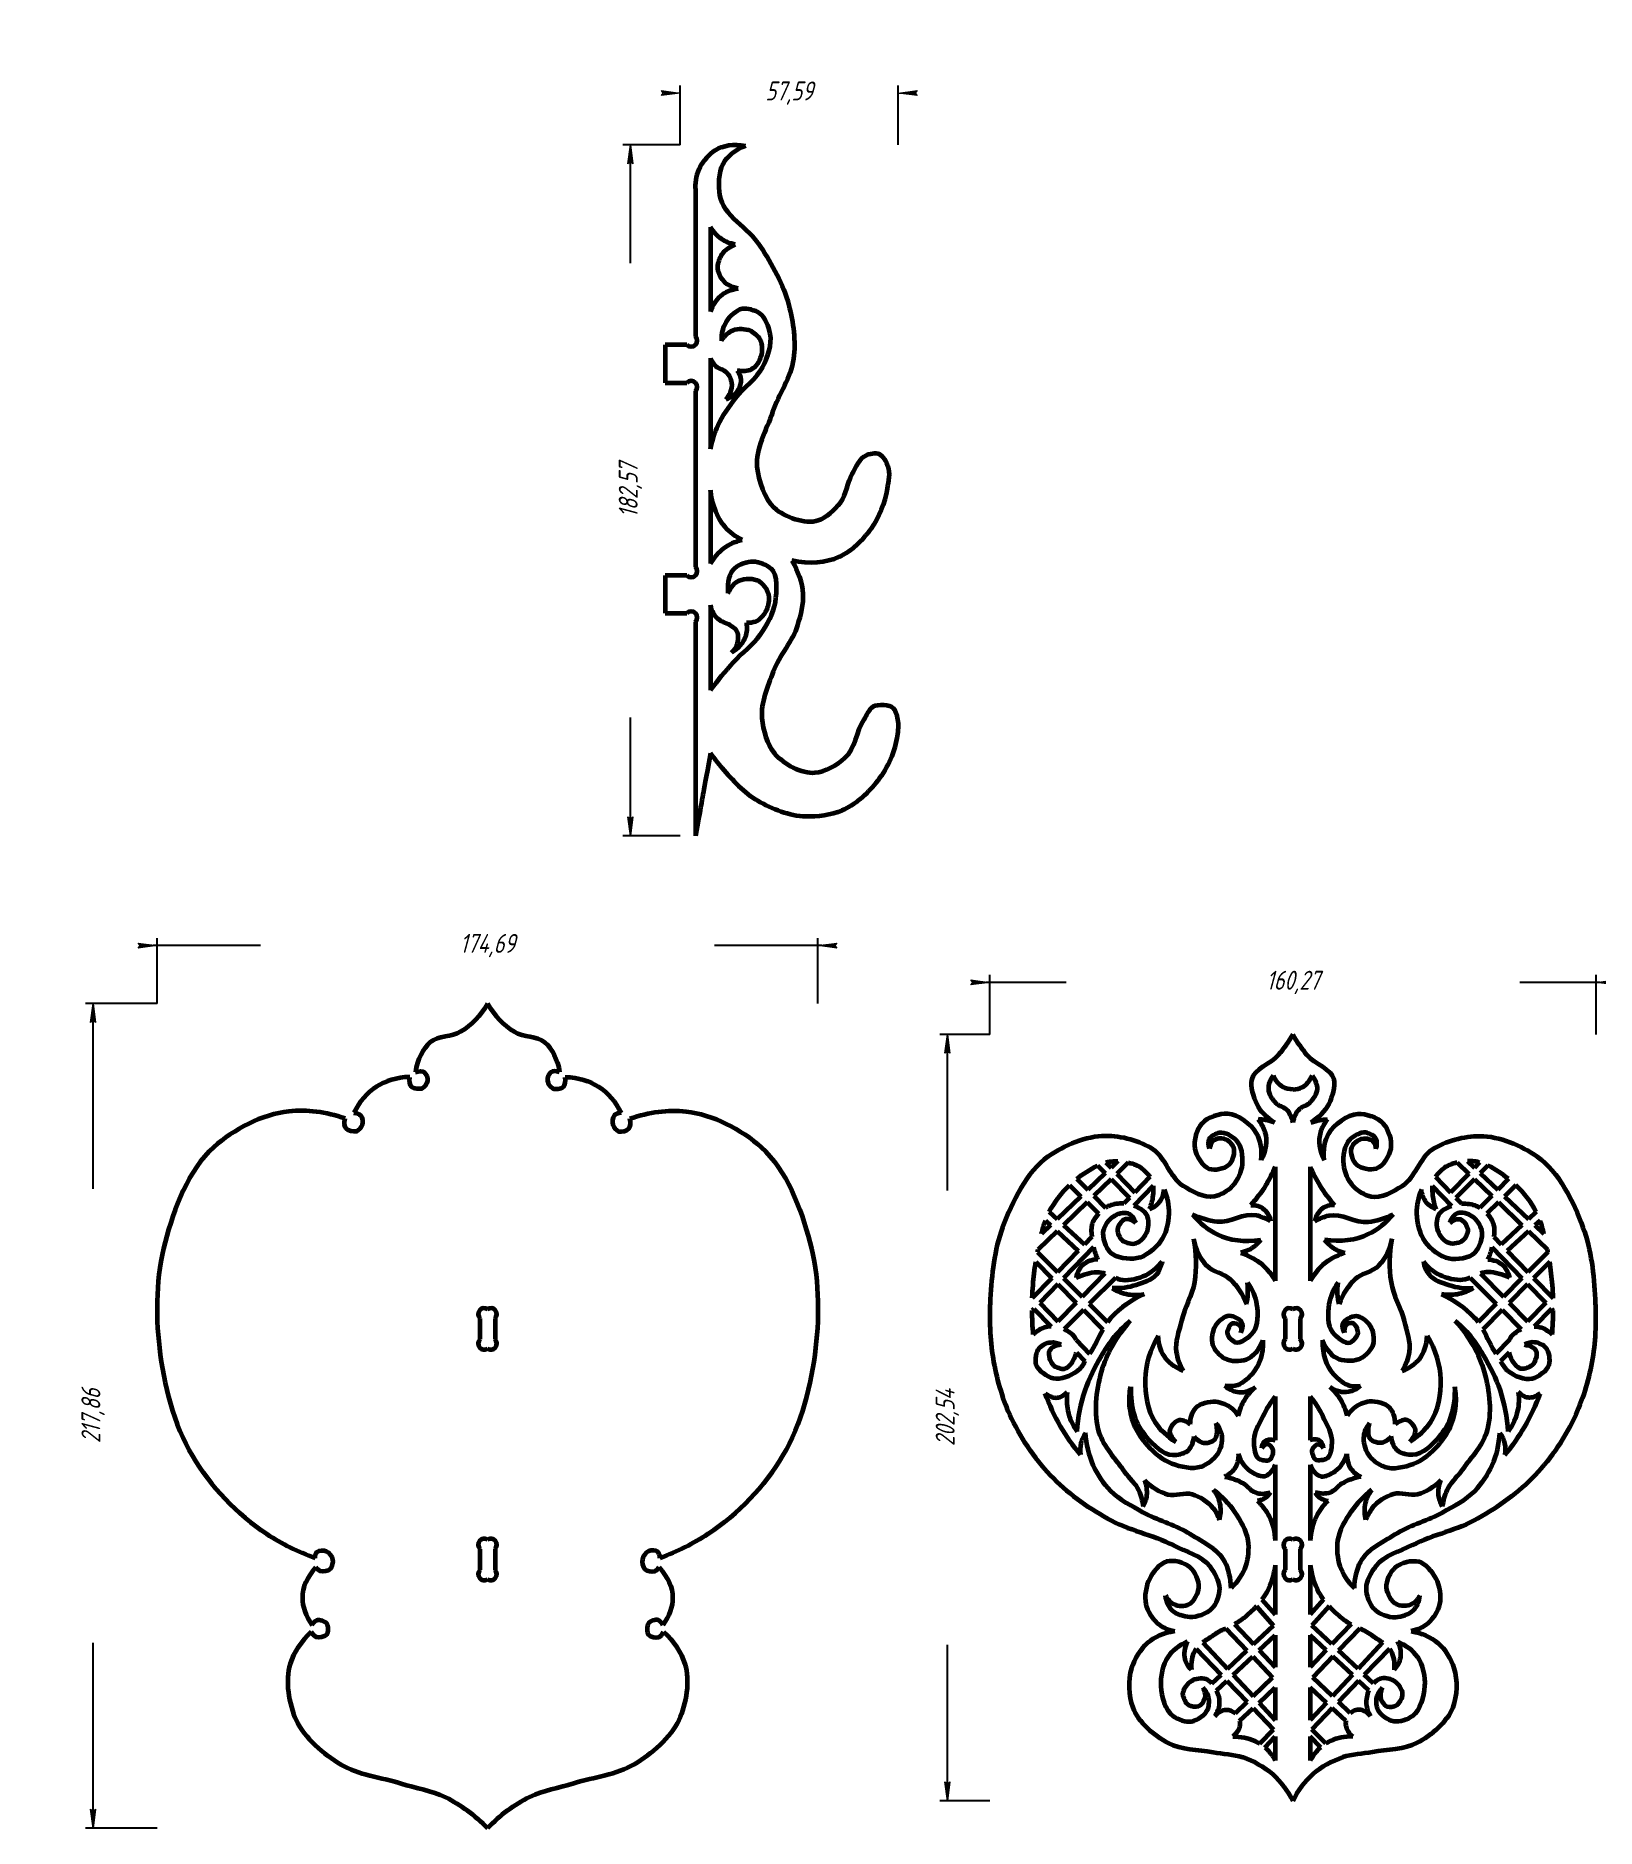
# Model space of a CAD drawing. Header units: millimetres. Extents: x -150 to 262, y -80 to 393.
import ezdxf

# ---------------------------------------------------------------- set-up
doc = ezdxf.new("R2010")
doc.units = ezdxf.units.MM
doc.linetypes.add('K5LT32772', pattern=[0])
doc.linetypes.add('K5LT_THIN', pattern=[0])
doc.styles.add('KDIMTEXTSTYLE', font='GOST_AU.SHX', dxfattribs={"width": 0.96, "oblique": 15, "height": 5})
doc.dimstyles.new('KDIMSTYLE (1.00)', dxfattribs={"dimtxt": 5, "dimasz": 1, "dimexe": 2, "dimexo": 0, "dimgap": 1, "dimtad": 1, "dimtxsty": 'KDIMTEXTSTYLE', "dimsah": 1, "dimcen": 0, "dimdle": 1, "dimadec": 0, "dimazin": 0, "dimtfac": 0.667, "dimtmove": 0, "dimatfit": 3, "dimfxl": 1, "dimtvp": 1, "dimtolj": 1, "dimtzin": 0, "dimarcsym": 0})

msp = doc.modelspace()

# ---------------------------------------------------------------- blocks, each defined once
blk = doc.blocks.new('KDIMARROW_01')
blk.add_hatch(color=0).paths.add_polyline_path([(0, 0), (-5, 0.66), (-4.5, 0), (-5, -0.66)])
at = {"color": 0, "linetype": 'K5LT_THIN', "lineweight": 18}
for p, q in [((-4.5, 0), (-5, 0.66)), ((-5, 0.66), (0, 0)), ((0, 0), (-5, -0.66)), ((-5, -0.66), (-4.5, 0)), ((0, 0), (-1, 0))]:
    blk.add_line(p, q, dxfattribs=at)

# ---------------------------------------------------------------- dimensions: what is measured, and where the dimension line sits
at = {"color": 7}
for base, p1, p2, location in [((20.066, 378.314), (77.657, 364.656), (20.066, 364.656), (48.861, 378.314)), ((-118.229, 153.08), (56.462, 137.745), (-118.229, 137.745), (-30.884, 153.08)), ((101.9, 143.349), (262.168, 129.63), (101.9, 129.63), (182.034, 143.349))]:
    msp.add_linear_dim(base=base, p1=p1, p2=p2, location=location, dimstyle='KDIMSTYLE (1.00)', override={"dimexo": 0, "dimpost": '\\H5.0;\\W0.965;\\Q15;<>', "dimblk1": 'KDIMARROW_01', "dimblk2": 'KDIMARROW_01', "dimse1": 0, "dimse2": 0, "dimclrt": 7, "dimtolj": 1}, dxfattribs=at).render()
for base, p1, p2, location in [((6.897, 364.656), (20.066, 182.09), (20.066, 364.656), (6.897, 273.373)), ((-135.135, 137.745), (-118.229, -80.111), (-118.229, 137.745), (-135.135, 28.817)), ((90.668, 129.63), (101.9, -72.91), (101.9, 129.63), (90.668, 28.36))]:
    msp.add_linear_dim(base=base, p1=p1, p2=p2, angle=90, location=location, dimstyle='KDIMSTYLE (1.00)', override={"dimexo": 0, "dimpost": '\\H5.0;\\W0.965;\\Q15;<>', "dimblk1": 'KDIMARROW_01', "dimblk2": 'KDIMARROW_01', "dimse1": 0, "dimse2": 0, "dimclrt": 7, "dimtolj": 1}, dxfattribs=at).render()

# ---------------------------------------------------------------- linework, layer by layer
at = {"color": 30, "linetype": 'K5LT32772', "lineweight": 60, "true_color": 0xff8000}
for p, q in [((24.066, 353.142), (24.066, 314.051)), ((28.066, 342.92), (28.066, 320.599)), ((16.066, 311.806), (16.066, 301.806)), ((21.821, 311.806), (16.066, 311.806)), ((28.066, 308.274), (28.066, 284.34)), ((16.066, 301.806), (21.821, 301.806)), ((24.066, 299.561), (24.066, 253.124)), ((28.066, 273.42), (28.066, 253.996)), ((16.066, 250.879), (16.066, 240.879)), ((21.821, 250.879), (16.066, 250.879)), ((28.066, 243.058), (28.066, 220.536)), ((16.066, 240.879), (21.821, 240.879)), ((24.066, 238.634), (24.066, 182.09)), ((130.367, 94.959), (132.399, 92.921)), ((132.585, 95.786), (133.938, 94.384)), ((135.741, 96.098), (133.938, 94.384)), ((138.493, 95.748), (135.452, 92.817)), ((225.429, 95.748), (228.47, 92.817)), ((228.181, 96.098), (229.984, 94.384)), ((231.337, 95.786), (229.984, 94.384)), ((233.554, 94.959), (231.523, 92.921)), ((124.883, 91.442), (127.786, 88.535)), ((132.399, 92.921), (127.786, 88.535)), ((133.948, 91.367), (129.367, 86.952)), ((133.948, 91.367), (138.839, 86.46)), ((135.452, 92.817), (140.218, 87.883)), ((144.215, 92.007), (140.218, 87.883)), ((177.334, 94.667), (177.334, 64.541)), ((186.588, 94.667), (186.588, 64.541)), ((219.707, 92.007), (223.704, 87.883)), ((228.47, 92.817), (223.704, 87.883)), ((229.974, 91.367), (225.083, 86.46)), ((229.974, 91.367), (234.555, 86.952)), ((231.523, 92.921), (236.136, 88.535)), ((239.039, 91.442), (236.136, 88.535)), ((125.991, 86.829), (119.672, 80.822)), ((127.605, 85.253), (121.372, 79.245)), ((122.958, 89.789), (125.991, 86.829)), ((127.605, 85.253), (130.645, 82.286)), ((129.367, 86.952), (132.493, 83.822)), ((138.839, 86.46), (137.333, 84.907)), ((145.07, 89.595), (139.972, 84.341)), ((218.852, 89.595), (223.95, 84.341)), ((225.083, 86.46), (226.589, 84.907)), ((234.555, 86.952), (231.429, 83.822)), ((236.316, 85.253), (233.277, 82.286)), ((236.316, 85.253), (242.55, 79.245)), ((240.964, 89.789), (237.931, 86.829)), ((237.931, 86.829), (244.25, 80.822)), ((117.608, 82.736), (119.672, 80.822)), ((246.314, 82.736), (244.25, 80.822)), ((119.656, 77.59), (114.649, 72.764)), ((117.941, 79.176), (115.555, 76.908)), ((116.593, 80.422), (117.941, 79.176)), ((119.656, 77.59), (125.239, 72.429)), ((121.372, 79.245), (126.888, 74.13)), ((128.826, 76.13), (126.888, 74.13)), ((235.096, 76.13), (237.034, 74.13)), ((242.55, 79.245), (237.034, 74.13)), ((244.266, 77.59), (238.683, 72.429)), ((244.266, 77.59), (249.273, 72.764)), ((247.329, 80.422), (245.981, 79.176)), ((245.981, 79.176), (248.367, 76.908)), ((114.505, 72.074), (119.781, 66.798)), ((125.239, 72.429), (119.781, 66.798)), ((129.313, 73.357), (121.388, 65.19)), ((234.609, 73.357), (242.534, 65.19)), ((238.683, 72.429), (244.141, 66.798)), ((249.417, 72.074), (244.141, 66.798)), ((114.045, 69.535), (118.28, 65.248)), ((132.327, 66.438), (126.28, 60.299)), ((231.595, 66.438), (237.642, 60.299)), ((249.877, 69.535), (245.642, 65.248)), ((118.28, 65.248), (113.12, 59.925)), ((119.876, 63.632), (115.079, 58.689)), ((119.876, 63.632), (124.727, 58.722)), ((121.388, 65.19), (126.28, 60.299)), ((135.075, 65.292), (128.193, 58.385)), ((228.847, 65.292), (235.729, 58.385)), ((242.534, 65.19), (237.642, 60.299)), ((244.046, 63.632), (239.195, 58.722)), ((244.046, 63.632), (248.843, 58.689)), ((245.642, 65.248), (250.802, 59.925)), ((113.57, 57.133), (113.077, 56.625)), ((113.57, 57.133), (118.115, 52.442)), ((115.079, 58.689), (119.876, 53.797)), ((124.727, 58.722), (119.876, 53.797)), ((128.193, 58.385), (132.975, 53.604)), ((235.729, 58.385), (230.947, 53.604)), ((239.195, 58.722), (244.046, 53.797)), ((248.843, 58.689), (244.046, 53.797)), ((250.352, 57.133), (245.807, 52.442)), ((250.352, 57.133), (250.845, 56.625)), ((-32.887, 54.561), (-32.887, 49.051)), ((-28.887, 54.561), (-28.887, 49.051)), ((126.62, 56.806), (121.547, 51.715)), ((126.619, 56.806), (131.726, 51.636)), ((179.961, 54.561), (179.961, 49.051)), ((183.961, 54.561), (183.961, 49.051)), ((237.303, 56.806), (232.196, 51.636)), ((237.302, 56.806), (242.375, 51.715)), ((124.688, 48.89), (128.279, 45.229)), ((239.234, 48.89), (235.643, 45.229)), ((124.771, 45.573), (127.035, 43.237)), ((239.151, 45.573), (236.887, 43.237)), ((177.334, 33.97), (177.334, 22.401)), ((186.588, 33.97), (186.588, 22.401)), ((177.334, 15.862), (177.334, -4.121)), ((186.588, 15.862), (186.588, -4.121)), ((-32.887, -6.366), (-32.887, -11.876)), ((-28.887, -6.366), (-28.887, -11.876)), ((179.961, -6.366), (179.961, -11.876)), ((183.961, -6.366), (183.961, -11.876)), ((177.334, -10.602), (177.334, -23.691)), ((186.588, -10.602), (186.588, -23.691)), ((172.368, -21.476), (176.895, -26.542)), ((173.823, -19.731), (177.334, -23.691)), ((190.099, -19.731), (186.588, -23.691)), ((191.554, -21.476), (187.027, -26.542)), ((164.268, -27.334), (169.855, -33.171)), ((166.545, -26.195), (171.61, -31.519)), ((171.61, -31.519), (176.895, -26.542)), ((192.312, -31.519), (187.027, -26.542)), ((197.377, -26.195), (192.312, -31.519)), ((199.654, -27.334), (194.067, -33.171)), ((156.419, -32.687), (163.038, -39.591)), ((158.193, -31.056), (164.701, -38.025)), ((173.122, -33.108), (177.334, -29.148)), ((173.122, -33.108), (177.334, -37.535)), ((177.334, -29.148), (177.334, -37.535)), ((190.8, -33.108), (186.588, -29.148)), ((186.588, -29.148), (186.588, -37.535)), ((190.8, -33.108), (186.588, -37.535)), ((205.729, -31.056), (199.221, -38.025)), ((207.503, -32.687), (200.884, -39.591)), ((164.701, -38.025), (169.855, -33.171)), ((166.193, -39.623), (171.371, -34.755)), ((171.371, -34.755), (176.649, -40.27)), ((192.551, -34.755), (187.273, -40.27)), ((197.728, -39.623), (192.551, -34.755)), ((199.221, -38.025), (194.067, -33.171)), ((160.596, -41.889), (163.038, -39.591)), ((161.828, -43.728), (164.55, -41.168)), ((164.55, -41.168), (169.906, -46.754)), ((166.193, -39.623), (171.459, -45.261)), ((171.459, -45.261), (176.649, -40.27)), ((192.463, -45.261), (187.273, -40.27)), ((197.728, -39.623), (192.463, -45.261)), ((199.372, -41.168), (194.016, -46.754)), ((202.094, -43.728), (199.372, -41.168)), ((203.326, -41.889), (200.884, -39.591)), ((166.803, -49.738), (169.906, -46.754)), ((173.061, -46.977), (177.334, -42.989)), ((173.061, -46.977), (177.334, -51.553)), ((177.334, -42.989), (177.334, -51.553)), ((190.861, -46.977), (186.588, -42.989)), ((186.588, -42.989), (186.588, -51.553)), ((190.861, -46.977), (186.588, -51.553)), ((197.119, -49.738), (194.016, -46.754)), ((167.903, -51.791), (171.508, -48.426)), ((171.508, -48.426), (176.879, -54.027)), ((192.413, -48.426), (187.043, -54.027)), ((196.019, -51.791), (192.413, -48.426)), ((173.221, -57.783), (176.879, -54.027)), ((174.549, -58.762), (177.334, -55.919)), ((177.334, -55.919), (177.334, -62.258)), ((189.372, -58.762), (186.588, -55.919)), ((186.588, -55.919), (186.588, -62.258)), ((190.701, -57.783), (187.043, -54.027))]:
    msp.add_line(p, q, dxfattribs=at)
for centre, start, end in [((22.943, 312.928), 225, 45), ((22.943, 300.683), 315, 135), ((22.943, 252.002), 225, 45), ((22.943, 239.757), 315, 135), ((-31.764, 55.683), 56.4451, 225), ((-30.009, 55.683), 315, 123.5549), ((181.083, 55.683), 56.4451, 225), ((182.838, 55.683), 315, 123.5549), ((-31.764, 47.928), 135, 303.5549), ((-30.009, 47.928), 236.4451, 45), ((181.083, 47.928), 135, 303.5549), ((182.838, 47.928), 236.4451, 45), ((-31.764, -5.243), 56.4451, 225), ((-30.009, -5.243), 315, 123.5549), ((181.083, -5.243), 56.4451, 225), ((182.838, -5.243), 315, 123.5549), ((-31.764, -12.998), 135, 303.5549), ((-30.009, -12.998), 236.4451, 45), ((181.083, -12.998), 135, 303.5549), ((182.838, -12.998), 236.4451, 45)]:
    msp.add_arc(centre, 1.587, start, end, dxfattribs=at)
for points, knots in [([(24.066, 353.142), (24.07, 355.262), (24.504, 357.161), (25.367, 358.839), (26.237, 360.528), (27.709, 362.262), (29.281, 363.232), (31.44, 364.563), (34.102, 364.963), (37.269, 364.43)], [0, 0, 0, 0, 1, 1, 1, 2, 2, 2, 3, 3, 3, 3]), ([(37.269, 364.43), (34.464, 363.256), (32.483, 361.637), (31.326, 359.574), (30.077, 357.345), (30.096, 353.886), (30.464, 351.33), (31.226, 346.031), (38.158, 342.723), (41.199, 337.911), (44.272, 333.049), (47.356, 327.801), (48.772, 322.287), (49.933, 317.764), (50.648, 312.678), (50.018, 308.101), (49.347, 303.232), (46.075, 298.787), (44.458, 294.01), (42.851, 289.265), (39.841, 284.249), (40.336, 279.537), (40.72, 275.891), (42.25, 271.153), (44.842, 268.801), (47.55, 266.343), (53.093, 264.302), (56.536, 265.446), (58.658, 266.152), (60.904, 268.223), (62.383, 270.143), (64, 272.243), (64.173, 275.37), (65.546, 277.715), (66.556, 279.442), (67.395, 281.863), (69.092, 282.604), (70.095, 283.042), (71.691, 283.378), (72.639, 282.987), (73.699, 282.55), (74.498, 280.912), (74.939, 279.728), (75.598, 277.964), (75.044, 275.717), (74.748, 273.785), (74.176, 270.055), (72.597, 266.18), (70.434, 263.146), (68.337, 260.203), (65.307, 257.203), (62.095, 255.765), (58.463, 254.139), (54.277, 253.819), (49.538, 254.807)], [0, 0, 0, 0, 1, 1, 1, 2, 2, 2, 3, 3, 3, 4, 4, 4, 5, 5, 5, 6, 6, 6, 7, 7, 7, 8, 8, 8, 9, 9, 9, 10, 10, 10, 11, 11, 11, 12, 12, 12, 13, 13, 13, 14, 14, 14, 15, 15, 15, 16, 16, 16, 17, 17, 17, 18, 18, 18, 18]), ([(34.618, 338.304), (33.217, 338.569), (31.98, 339.071), (30.907, 339.808), (29.778, 340.584), (28.831, 341.622), (28.066, 342.92)], [0, 0, 0, 0, 1, 1, 1, 2, 2, 2, 2]), ([(35.357, 326.701), (33.487, 327.075), (32.101, 327.861), (31.197, 329.058), (30.545, 329.923), (30.029, 331.209), (29.995, 332.294), (29.959, 333.457), (30.48, 334.845), (31.151, 335.807), (31.925, 336.918), (33.081, 337.751), (34.618, 338.304)], [0, 0, 0, 0, 1, 1, 1, 2, 2, 2, 3, 3, 3, 4, 4, 4, 4]), ([(28.066, 320.599), (28.653, 322.329), (29.543, 323.7), (30.735, 324.713), (31.958, 325.753), (33.498, 326.415), (35.357, 326.701)], [0, 0, 0, 0, 1, 1, 1, 2, 2, 2, 2]), ([(28.066, 284.34), (28.503, 286.516), (29.164, 288.587), (30.049, 290.552), (31.215, 293.139), (33.011, 295.468), (34.709, 297.764), (36.862, 300.675), (40.344, 302.797), (41.865, 305.973), (43.119, 308.595), (44.414, 311.97), (43.862, 314.738), (43.489, 316.601), (42.589, 319.052), (41.088, 320.118), (39.897, 320.964), (37.838, 321.549), (36.429, 321.283), (34.842, 320.984), (33.127, 319.343), (32.213, 317.899), (31.332, 316.509), (30.907, 314.827), (30.937, 312.852)], [0, 0, 0, 0, 1, 1, 1, 2, 2, 2, 3, 3, 3, 4, 4, 4, 5, 5, 5, 6, 6, 6, 7, 7, 7, 8, 8, 8, 8]), ([(30.937, 312.852), (31.817, 314.264), (32.872, 315.204), (34.103, 315.67), (35.379, 316.152), (37.239, 316.147), (38.495, 315.593), (39.501, 315.149), (40.593, 314.196), (41.114, 313.243), (41.783, 312.02), (41.796, 310.093), (41.384, 308.736), (41.003, 307.482), (40.066, 305.945), (38.957, 305.346), (37.939, 304.796), (36.668, 304.694), (35.143, 305.038)], [0, 0, 0, 0, 1, 1, 1, 2, 2, 2, 3, 3, 3, 4, 4, 4, 5, 5, 5, 6, 6, 6, 6]), ([(28.066, 308.274), (28.421, 307.443), (28.893, 306.737), (29.481, 306.155), (30.23, 305.414), (31.592, 305.298), (32.293, 304.537), (32.951, 303.822), (33.518, 302.765), (33.641, 301.806), (33.748, 300.969), (33.533, 299.994), (33.217, 299.183), (32.967, 298.539), (32.608, 297.936), (32.139, 297.372)], [0, 0, 0, 0, 1, 1, 1, 2, 2, 2, 3, 3, 3, 4, 4, 4, 5, 5, 5, 5]), ([(35.143, 305.038), (35.707, 304.233), (36.016, 303.411), (36.068, 302.573), (36.119, 301.754), (35.86, 300.792), (35.49, 300.069), (34.871, 298.858), (33.753, 297.959), (32.139, 297.372)], [0, 0, 0, 0, 1, 1, 1, 2, 2, 2, 3, 3, 3, 3]), ([(36.4, 260.282), (34.615, 261.142), (33.12, 262.252), (31.916, 263.611), (30.529, 265.175), (29.568, 267.277), (28.911, 269.296), (28.481, 270.618), (28.2, 271.992), (28.066, 273.42)], [0, 0, 0, 0, 1, 1, 1, 2, 2, 2, 3, 3, 3, 3]), ([(28.066, 253.996), (29.012, 255.656), (30.188, 257.012), (31.592, 258.064), (32.973, 259.098), (34.576, 259.837), (36.4, 260.282)], [0, 0, 0, 0, 1, 1, 1, 2, 2, 2, 2]), ([(49.538, 254.807), (51.284, 251.949), (52.256, 249.03), (52.455, 246.051), (52.635, 243.341), (51.85, 240.424), (51.074, 237.769), (49.791, 233.377), (46.229, 229.772), (44.633, 225.462), (43.178, 221.532), (41.281, 217.185), (41.642, 213.154), (41.925, 210.005), (43.015, 206.171), (44.978, 203.838), (47.326, 201.047), (52.125, 198.501), (55.675, 198.777), (58.33, 198.983), (61.548, 200.798), (63.612, 202.687), (66.251, 205.104), (66.639, 209.642), (68.673, 212.809), (69.43, 213.988), (70.021, 215.672), (71.088, 216.26), (72.435, 217.001), (75.317, 216.851), (76.379, 215.8), (77.116, 215.071), (77.394, 213.507), (77.579, 212.317), (77.802, 210.876), (77.529, 209.313), (77.3, 207.863), (76.628, 203.617), (74.442, 199.322), (71.779, 196.016), (69.429, 193.099), (66.232, 190.22), (62.807, 188.77), (59.931, 187.552), (56.394, 187.047), (53.26, 187.159), (48.951, 187.313), (44.344, 189.096), (40.607, 191.3), (37.02, 193.416), (33.942, 196.703), (31.175, 199.927), (30.08, 201.203), (29.043, 202.534), (28.066, 203.92)], [0, 0, 0, 0, 1, 1, 1, 2, 2, 2, 3, 3, 3, 4, 4, 4, 5, 5, 5, 6, 6, 6, 7, 7, 7, 8, 8, 8, 9, 9, 9, 10, 10, 10, 11, 11, 11, 12, 12, 12, 13, 13, 13, 14, 14, 14, 15, 15, 15, 16, 16, 16, 17, 17, 17, 18, 18, 18, 18]), ([(28.066, 220.536), (29.975, 223.106), (31.991, 225.582), (34.111, 227.964), (36.362, 230.493), (39.339, 232.473), (41.22, 235.233), (42.979, 237.814), (44.779, 240.845), (45.214, 243.86), (45.619, 246.668), (45.982, 250.899), (44.096, 252.646), (43.018, 253.644), (40.965, 254.446), (39.383, 254.483), (37.771, 254.521), (35.635, 253.835), (34.51, 252.806), (33.008, 251.433), (32.396, 249.223), (32.673, 246.176)], [0, 0, 0, 0, 1, 1, 1, 2, 2, 2, 3, 3, 3, 4, 4, 4, 5, 5, 5, 6, 6, 6, 7, 7, 7, 7]), ([(32.673, 246.176), (33.427, 247.828), (34.412, 248.947), (35.629, 249.531), (37.064, 250.221), (39.543, 250.195), (40.9, 249.371), (41.928, 248.748), (42.942, 247.374), (43.297, 246.176), (43.645, 245), (43.488, 243.424), (43.057, 242.262), (42.535, 240.853), (41.334, 239.21), (39.942, 238.668), (39.234, 238.392), (38.436, 238.285), (37.546, 238.348)], [0, 0, 0, 0, 1, 1, 1, 2, 2, 2, 3, 3, 3, 4, 4, 4, 5, 5, 5, 6, 6, 6, 6]), ([(33.621, 230.514), (34.448, 231.273), (34.984, 232.105), (35.229, 233.01), (35.505, 234.027), (35.51, 235.477), (34.952, 236.338), (34.578, 236.915), (33.816, 237.315), (33.204, 237.735), (32.21, 238.419), (30.823, 238.628), (29.987, 239.431), (29.045, 240.337), (28.369, 241.473), (28.066, 243.058)], [0, 0, 0, 0, 1, 1, 1, 2, 2, 2, 3, 3, 3, 4, 4, 4, 5, 5, 5, 5]), ([(37.546, 238.348), (37.746, 237.002), (37.658, 235.778), (37.282, 234.674), (36.715, 233.013), (35.494, 231.627), (33.621, 230.514)], [0, 0, 0, 0, 1, 1, 1, 2, 2, 2, 2]), ([(-30.887, 137.745), (-32.772, 134.546), (-35.129, 132.079), (-37.958, 130.345), (-40.311, 128.902), (-44.009, 129.259), (-45.997, 127.537), (-48.062, 125.749), (-49.38, 123.112), (-49.952, 119.627)], [0, 0, 0, 0, 1, 1, 1, 2, 2, 2, 3, 3, 3, 3]), ([(-30.887, 137.745), (-29.001, 134.546), (-26.644, 132.079), (-23.815, 130.345), (-21.462, 128.902), (-17.765, 129.259), (-15.777, 127.537), (-13.712, 125.749), (-12.394, 123.112), (-11.821, 119.627)], [0, 0, 0, 0, 1, 1, 1, 2, 2, 2, 3, 3, 3, 3]), ([(181.961, 129.63), (180.86, 127.697), (179.609, 125.895), (178.208, 124.225), (176.165, 121.789), (171.716, 120.49), (171.12, 117.757), (170.704, 115.851), (171.457, 113.097), (172.449, 111.2), (173.452, 109.28), (175.018, 107.656), (177.145, 106.326)], [0, 0, 0, 0, 1, 1, 1, 2, 2, 2, 3, 3, 3, 4, 4, 4, 4]), ([(181.961, 129.63), (183.062, 127.697), (184.313, 125.895), (185.714, 124.225), (187.757, 121.789), (192.206, 120.49), (192.802, 117.757), (193.218, 115.851), (192.465, 113.097), (191.473, 111.2), (190.47, 109.28), (188.904, 107.656), (186.777, 106.326)], [0, 0, 0, 0, 1, 1, 1, 2, 2, 2, 3, 3, 3, 4, 4, 4, 4]), ([(-49.952, 119.627), (-48.934, 119.982), (-48.156, 119.982), (-47.62, 119.627), (-47.065, 119.259), (-46.654, 118.091), (-46.73, 117.383), (-46.805, 116.677), (-47.461, 115.696), (-48.063, 115.383), (-48.79, 115.005), (-50.381, 115.23), (-50.935, 115.793), (-51.434, 116.301), (-51.605, 117.156), (-51.447, 118.357)], [0, 0, 0, 0, 1, 1, 1, 2, 2, 2, 3, 3, 3, 4, 4, 4, 5, 5, 5, 5]), ([(-11.821, 119.627), (-12.84, 119.982), (-13.617, 119.982), (-14.154, 119.627), (-14.709, 119.259), (-15.119, 118.091), (-15.044, 117.383), (-14.968, 116.677), (-14.313, 115.696), (-13.711, 115.383), (-12.984, 115.005), (-11.392, 115.23), (-10.839, 115.793), (-10.34, 116.301), (-10.169, 117.156), (-10.326, 118.357)], [0, 0, 0, 0, 1, 1, 1, 2, 2, 2, 3, 3, 3, 4, 4, 4, 5, 5, 5, 5]), ([(176.854, 118.767), (175.918, 117.534), (175.476, 116.337), (175.53, 115.178), (175.59, 113.862), (176.603, 112.329), (177.624, 111.375), (178.335, 110.71), (179.546, 110.52), (180.23, 109.837), (181.114, 108.954), (181.691, 107.786), (181.961, 106.333)], [0, 0, 0, 0, 1, 1, 1, 2, 2, 2, 3, 3, 3, 4, 4, 4, 4]), ([(181.961, 115.093), (180.999, 115.107), (180.151, 115.306), (179.418, 115.691), (178.294, 116.281), (177.44, 117.306), (176.854, 118.767)], [0, 0, 0, 0, 1, 1, 1, 2, 2, 2, 2]), ([(181.961, 115.093), (182.923, 115.107), (183.771, 115.306), (184.504, 115.691), (185.627, 116.281), (186.482, 117.306), (187.067, 118.767)], [0, 0, 0, 0, 1, 1, 1, 2, 2, 2, 2]), ([(187.067, 118.767), (188.004, 117.534), (188.446, 116.337), (188.392, 115.178), (188.331, 113.862), (187.319, 112.329), (186.298, 111.375), (185.586, 110.71), (184.376, 110.52), (183.692, 109.837), (182.808, 108.954), (182.231, 107.786), (181.961, 106.333)], [0, 0, 0, 0, 1, 1, 1, 2, 2, 2, 3, 3, 3, 4, 4, 4, 4]), ([(-51.447, 118.357), (-54.884, 118.227), (-57.841, 117.355), (-60.319, 115.742), (-62.744, 114.162), (-64.71, 111.872), (-66.216, 108.871)], [0, 0, 0, 0, 1, 1, 1, 2, 2, 2, 2]), ([(-10.326, 118.357), (-6.889, 118.227), (-3.932, 117.355), (-1.455, 115.742), (0.97, 114.162), (2.936, 111.872), (4.442, 108.871)], [0, 0, 0, 0, 1, 1, 1, 2, 2, 2, 2]), ([(-68.523, 107.383), (-73.655, 109.136), (-78.607, 109.766), (-83.379, 109.272), (-90.396, 108.547), (-98.073, 104.444), (-103.263, 99.809), (-109.909, 93.873), (-113.743, 83.593), (-116.129, 74.715), (-118.494, 65.916), (-118.677, 55.919), (-117.617, 46.806), (-116.486, 37.072), (-113.831, 26.587), (-108.898, 18.254), (-104.189, 10.298), (-97.078, 2.752), (-89.227, -2.374), (-85.302, -4.938), (-81.053, -7.064), (-76.481, -8.752)], [0, 0, 0, 0, 1, 1, 1, 2, 2, 2, 3, 3, 3, 4, 4, 4, 5, 5, 5, 6, 6, 6, 7, 7, 7, 7]), ([(6.749, 107.383), (11.881, 109.136), (16.833, 109.766), (21.606, 109.272), (28.623, 108.547), (36.299, 104.444), (41.489, 99.809), (48.136, 93.873), (51.969, 83.593), (54.355, 74.715), (56.72, 65.916), (56.903, 55.919), (55.844, 46.806), (54.712, 37.072), (52.057, 26.587), (47.125, 18.254), (42.415, 10.298), (35.304, 2.752), (27.454, -2.374), (23.528, -4.938), (19.279, -7.064), (14.707, -8.752)], [0, 0, 0, 0, 1, 1, 1, 2, 2, 2, 3, 3, 3, 4, 4, 4, 5, 5, 5, 6, 6, 6, 7, 7, 7, 7]), ([(-66.216, 108.871), (-65.368, 108.817), (-64.753, 108.577), (-64.37, 108.153), (-63.898, 107.63), (-63.794, 106.446), (-64.011, 105.743), (-64.217, 105.071), (-64.928, 104.223), (-65.549, 103.999), (-66.286, 103.734), (-67.724, 104.135), (-68.215, 104.717), (-68.693, 105.282), (-68.796, 106.171), (-68.523, 107.383)], [0, 0, 0, 0, 1, 1, 1, 2, 2, 2, 3, 3, 3, 4, 4, 4, 5, 5, 5, 5]), ([(4.442, 108.871), (3.594, 108.817), (2.979, 108.577), (2.596, 108.153), (2.125, 107.63), (2.02, 106.446), (2.237, 105.743), (2.444, 105.071), (3.155, 104.223), (3.775, 103.999), (4.512, 103.734), (5.95, 104.135), (6.442, 104.717), (6.92, 105.282), (7.022, 106.171), (6.749, 107.383)], [0, 0, 0, 0, 1, 1, 1, 2, 2, 2, 3, 3, 3, 4, 4, 4, 5, 5, 5, 5]), ([(173.656, 96.41), (173.925, 99.191), (173.514, 101.533), (172.425, 103.435), (171.016, 105.897), (167.521, 108.457), (164.785, 108.614), (162.645, 108.737), (159.466, 107.692), (158.016, 106.102), (156.631, 104.583), (155.704, 101.521), (156.068, 99.487), (156.417, 97.535), (158.14, 94.653), (159.913, 94.103), (161.315, 93.667), (163.971, 94.092), (165.041, 95.128), (166.025, 96.08), (166.891, 98.48), (166.374, 99.743), (166.012, 100.631), (164.846, 101.742), (163.862, 102), (163, 102.225), (161.598, 102.106), (160.939, 101.538), (160.413, 101.084), (160.088, 100.366), (159.965, 99.384)], [0, 0, 0, 0, 1, 1, 1, 2, 2, 2, 3, 3, 3, 4, 4, 4, 5, 5, 5, 6, 6, 6, 7, 7, 7, 8, 8, 8, 9, 9, 9, 10, 10, 10, 10]), ([(177.145, 106.326), (176.372, 106.615), (175.585, 106.83), (174.784, 106.973), (174.127, 107.091), (173.46, 107.159), (172.784, 107.179)], [0, 0, 0, 0, 1, 1, 1, 2, 2, 2, 2]), ([(172.784, 107.179), (173.671, 106.083), (174.286, 104.938), (174.63, 103.743), (175.282, 101.477), (174.958, 99.033), (173.656, 96.41)], [0, 0, 0, 0, 1, 1, 1, 2, 2, 2, 2]), ([(186.777, 106.326), (187.55, 106.615), (188.337, 106.83), (189.138, 106.973), (189.795, 107.091), (190.462, 107.159), (191.138, 107.179)], [0, 0, 0, 0, 1, 1, 1, 2, 2, 2, 2]), ([(191.138, 107.179), (190.251, 106.083), (189.635, 104.938), (189.292, 103.743), (188.64, 101.477), (188.964, 99.033), (190.266, 96.41)], [0, 0, 0, 0, 1, 1, 1, 2, 2, 2, 2]), ([(190.266, 96.41), (189.997, 99.191), (190.407, 101.533), (191.497, 103.435), (192.906, 105.897), (196.401, 108.457), (199.137, 108.614), (201.277, 108.737), (204.456, 107.692), (205.906, 106.102), (207.291, 104.583), (208.218, 101.521), (207.854, 99.487), (207.505, 97.535), (205.782, 94.653), (204.008, 94.103), (202.606, 93.667), (199.951, 94.092), (198.881, 95.128), (197.897, 96.08), (197.031, 98.48), (197.547, 99.743), (197.91, 100.631), (199.076, 101.742), (200.06, 102), (200.922, 102.225), (202.324, 102.106), (202.983, 101.538), (203.509, 101.084), (203.834, 100.366), (203.957, 99.384)], [0, 0, 0, 0, 1, 1, 1, 2, 2, 2, 3, 3, 3, 4, 4, 4, 5, 5, 5, 6, 6, 6, 7, 7, 7, 8, 8, 8, 9, 9, 9, 10, 10, 10, 10]), ([(159.965, 99.384), (159.622, 100.413), (159.604, 101.268), (159.913, 101.948), (160.302, 102.805), (161.696, 103.525), (162.631, 103.692), (164.02, 103.939), (165.986, 102.731), (166.99, 101.692), (168.372, 100.261), (168.781, 97.352), (168.579, 95.282), (168.385, 93.289), (167.355, 90.949), (165.964, 89.488), (164.773, 88.237), (162.874, 87.103), (161.247, 86.77), (158.62, 86.233), (155.331, 88.142), (152.94, 89.642), (149.579, 91.749), (148.361, 96.995), (145.094, 99.179), (141.625, 101.498), (136.644, 102.774), (132.48, 102.769), (127.376, 102.762), (121.501, 100.271), (117.353, 97.333), (111.6, 93.259), (107.789, 85.438), (105.251, 78.617), (103.065, 72.742), (102.346, 66.049), (102.021, 59.695), (101.753, 54.479), (101.864, 49.093), (102.738, 43.953), (103.597, 38.91), (105.052, 33.778), (107.148, 29.133), (109.753, 23.362), (113.524, 17.776), (117.865, 13.186), (122.157, 8.648), (127.536, 4.801), (132.992, 1.7), (138.398, -1.373), (144.855, -2.528), (150.427, -5.377), (153.706, -7.053), (157.911, -8.095), (160.016, -10.915), (161.239, -12.552), (162.586, -14.83), (162.58, -16.812), (162.574, -18.593), (161.714, -20.944), (160.477, -22.196), (159.166, -23.525), (156.648, -24.43), (154.734, -24.349), (153.195, -24.285), (151.2, -23.674), (150.119, -22.606), (149.159, -21.657), (148.561, -20.324), (148.325, -18.606)], [0, 0, 0, 0, 1, 1, 1, 2, 2, 2, 3, 3, 3, 4, 4, 4, 5, 5, 5, 6, 6, 6, 7, 7, 7, 8, 8, 8, 9, 9, 9, 10, 10, 10, 11, 11, 11, 12, 12, 12, 13, 13, 13, 14, 14, 14, 15, 15, 15, 16, 16, 16, 17, 17, 17, 18, 18, 18, 19, 19, 19, 20, 20, 20, 21, 21, 21, 22, 22, 22, 23, 23, 23, 23]), ([(203.957, 99.384), (204.3, 100.413), (204.317, 101.268), (204.008, 101.948), (203.619, 102.805), (202.226, 103.525), (201.291, 103.692), (199.902, 103.939), (197.936, 102.731), (196.932, 101.692), (195.55, 100.261), (195.141, 97.352), (195.342, 95.282), (195.536, 93.289), (196.566, 90.949), (197.958, 89.488), (199.149, 88.237), (201.048, 87.103), (202.675, 86.77), (205.302, 86.233), (208.591, 88.142), (210.982, 89.642), (214.343, 91.749), (215.561, 96.995), (218.828, 99.179), (222.297, 101.498), (227.278, 102.774), (231.442, 102.769), (236.546, 102.762), (242.421, 100.271), (246.569, 97.333), (252.322, 93.259), (256.132, 85.438), (258.671, 78.617), (260.857, 72.742), (261.576, 66.049), (261.901, 59.695), (262.168, 54.479), (262.058, 49.093), (261.183, 43.953), (260.325, 38.91), (258.87, 33.778), (256.774, 29.133), (254.168, 23.362), (250.397, 17.776), (246.056, 13.186), (241.765, 8.648), (236.386, 4.801), (230.929, 1.7), (225.524, -1.373), (219.067, -2.528), (213.495, -5.377), (210.216, -7.053), (206.011, -8.095), (203.906, -10.915), (202.683, -12.552), (201.336, -14.83), (201.342, -16.812), (201.347, -18.593), (202.208, -20.944), (203.444, -22.196), (204.756, -23.525), (207.274, -24.43), (209.188, -24.349), (210.727, -24.285), (212.722, -23.674), (213.803, -22.606), (214.763, -21.657), (215.361, -20.324), (215.597, -18.606)], [0, 0, 0, 0, 1, 1, 1, 2, 2, 2, 3, 3, 3, 4, 4, 4, 5, 5, 5, 6, 6, 6, 7, 7, 7, 8, 8, 8, 9, 9, 9, 10, 10, 10, 11, 11, 11, 12, 12, 12, 13, 13, 13, 14, 14, 14, 15, 15, 15, 16, 16, 16, 17, 17, 17, 18, 18, 18, 19, 19, 19, 20, 20, 20, 21, 21, 21, 22, 22, 22, 23, 23, 23, 23]), ([(132.585, 95.786), (133.219, 95.956), (133.854, 96.064), (134.483, 96.093), (134.886, 96.112), (135.308, 96.114), (135.741, 96.098)], [0, 0, 0, 0, 1, 1, 1, 2, 2, 2, 2]), ([(138.493, 95.748), (139.868, 95.439), (141.179, 94.916), (142.175, 94.125), (142.894, 93.554), (143.661, 92.817), (144.215, 92.007)], [0, 0, 0, 0, 1, 1, 1, 2, 2, 2, 2]), ([(225.429, 95.748), (224.054, 95.439), (222.743, 94.916), (221.747, 94.125), (221.028, 93.554), (220.261, 92.817), (219.707, 92.007)], [0, 0, 0, 0, 1, 1, 1, 2, 2, 2, 2]), ([(231.337, 95.786), (230.703, 95.956), (230.068, 96.064), (229.439, 96.093), (229.036, 96.112), (228.614, 96.114), (228.181, 96.098)], [0, 0, 0, 0, 1, 1, 1, 2, 2, 2, 2]), ([(177.334, 94.667), (176.616, 92.936), (175.772, 91.284), (174.803, 89.71), (173.677, 87.88), (172.381, 86.157), (170.915, 84.539)], [0, 0, 0, 0, 1, 1, 1, 2, 2, 2, 2]), ([(186.588, 94.667), (187.306, 92.936), (188.149, 91.284), (189.119, 89.71), (190.245, 87.88), (191.541, 86.157), (193.007, 84.539)], [0, 0, 0, 0, 1, 1, 1, 2, 2, 2, 2]), ([(147.959, 88.64), (148.844, 86.51), (149.261, 84.403), (149.211, 82.319), (149.149, 79.781), (148.405, 76.801), (146.945, 74.806), (145.535, 72.88), (143.018, 70.879), (140.744, 70.453), (138.619, 70.056), (135.278, 70.511), (133.827, 71.944), (132.558, 73.196), (131.557, 76.037), (131.978, 77.847), (132.284, 79.163), (133.361, 80.8), (134.542, 81.544), (135.569, 82.19), (137.329, 82.792), (138.362, 82.375), (139.24, 82.021), (139.944, 81.165), (140.474, 79.808)], [0, 0, 0, 0, 1, 1, 1, 2, 2, 2, 3, 3, 3, 4, 4, 4, 5, 5, 5, 6, 6, 6, 7, 7, 7, 8, 8, 8, 8]), ([(145.07, 89.595), (145.141, 88.751), (145.062, 87.853), (144.977, 87.03), (144.852, 85.82), (144.554, 84.627), (144.083, 83.452)], [0, 0, 0, 0, 1, 1, 1, 2, 2, 2, 2]), ([(144.083, 83.452), (145.159, 83.875), (146.014, 84.471), (146.647, 85.241), (147.385, 86.138), (147.822, 87.271), (147.959, 88.64)], [0, 0, 0, 0, 1, 1, 1, 2, 2, 2, 2]), ([(215.963, 88.64), (215.078, 86.51), (214.661, 84.403), (214.711, 82.319), (214.772, 79.781), (215.517, 76.801), (216.977, 74.806), (218.387, 72.88), (220.903, 70.879), (223.178, 70.453), (225.303, 70.056), (228.644, 70.511), (230.095, 71.944), (231.364, 73.196), (232.364, 76.037), (231.944, 77.847), (231.638, 79.163), (230.561, 80.8), (229.38, 81.544), (228.353, 82.19), (226.593, 82.792), (225.56, 82.375), (224.682, 82.021), (223.978, 81.165), (223.448, 79.808)], [0, 0, 0, 0, 1, 1, 1, 2, 2, 2, 3, 3, 3, 4, 4, 4, 5, 5, 5, 6, 6, 6, 7, 7, 7, 8, 8, 8, 8]), ([(219.839, 83.452), (218.763, 83.875), (217.908, 84.471), (217.275, 85.241), (216.537, 86.138), (216.1, 87.271), (215.963, 88.64)], [0, 0, 0, 0, 1, 1, 1, 2, 2, 2, 2]), ([(218.852, 89.595), (218.781, 88.751), (218.859, 87.853), (218.945, 87.03), (219.07, 85.82), (219.368, 84.627), (219.839, 83.452)], [0, 0, 0, 0, 1, 1, 1, 2, 2, 2, 2]), ([(130.645, 82.286), (129.821, 81.409), (129.163, 80.388), (128.879, 79.394), (128.601, 78.418), (128.678, 77.256), (128.826, 76.13)], [0, 0, 0, 0, 1, 1, 1, 2, 2, 2, 2]), ([(137.333, 84.907), (135.967, 84.989), (134.534, 84.795), (133.434, 84.321), (133.123, 84.188), (132.807, 84.019), (132.493, 83.822)], [0, 0, 0, 0, 1, 1, 1, 2, 2, 2, 2]), ([(140.474, 79.808), (139.37, 80.65), (138.432, 80.967), (137.658, 80.76), (136.787, 80.528), (135.762, 79.027), (135.67, 78.069), (135.582, 77.145), (136.265, 75.746), (136.995, 75.129), (137.817, 74.434), (139.535, 74.151), (140.556, 74.425), (141.793, 74.756), (143.073, 76.38), (143.538, 77.655), (143.985, 78.88), (143.986, 80.765), (143.414, 81.878), (142.844, 82.987), (141.315, 83.835), (139.972, 84.341)], [0, 0, 0, 0, 1, 1, 1, 2, 2, 2, 3, 3, 3, 4, 4, 4, 5, 5, 5, 6, 6, 6, 7, 7, 7, 7]), ([(176.128, 80.309), (174.895, 80.986), (173.641, 81.471), (172.368, 81.762), (169.045, 82.521), (165.382, 79.702), (161.984, 80.095), (159.778, 80.351), (157.599, 81.006), (155.446, 82.061)], [0, 0, 0, 0, 1, 1, 1, 2, 2, 2, 3, 3, 3, 3]), ([(155.446, 82.061), (157.376, 79.722), (159.556, 77.97), (161.984, 76.805), (165.362, 75.184), (169.222, 74.7), (173.564, 75.352)], [0, 0, 0, 0, 1, 1, 1, 2, 2, 2, 2]), ([(170.915, 84.539), (172.188, 84.53), (173.242, 84.231), (174.077, 83.642), (175.071, 82.941), (175.755, 81.83), (176.128, 80.309)], [0, 0, 0, 0, 1, 1, 1, 2, 2, 2, 2]), ([(193.007, 84.539), (191.734, 84.53), (190.68, 84.231), (189.845, 83.642), (188.851, 82.941), (188.167, 81.83), (187.794, 80.309)], [0, 0, 0, 0, 1, 1, 1, 2, 2, 2, 2]), ([(187.794, 80.309), (189.027, 80.986), (190.28, 81.471), (191.554, 81.762), (194.877, 82.521), (198.54, 79.702), (201.938, 80.095), (204.144, 80.351), (206.323, 81.006), (208.476, 82.061)], [0, 0, 0, 0, 1, 1, 1, 2, 2, 2, 3, 3, 3, 3]), ([(208.476, 82.061), (206.546, 79.722), (204.366, 77.97), (201.938, 76.805), (198.56, 75.184), (194.7, 74.7), (190.358, 75.352)], [0, 0, 0, 0, 1, 1, 1, 2, 2, 2, 2]), ([(223.448, 79.808), (224.552, 80.65), (225.49, 80.967), (226.264, 80.76), (227.135, 80.528), (228.16, 79.027), (228.252, 78.069), (228.34, 77.145), (227.657, 75.746), (226.927, 75.129), (226.105, 74.434), (224.387, 74.151), (223.365, 74.425), (222.129, 74.756), (220.849, 76.38), (220.384, 77.655), (219.937, 78.88), (219.936, 80.765), (220.508, 81.878), (221.078, 82.987), (222.607, 83.835), (223.95, 84.341)], [0, 0, 0, 0, 1, 1, 1, 2, 2, 2, 3, 3, 3, 4, 4, 4, 5, 5, 5, 6, 6, 6, 7, 7, 7, 7]), ([(226.589, 84.907), (227.955, 84.989), (229.388, 84.795), (230.488, 84.321), (230.799, 84.188), (231.115, 84.019), (231.429, 83.822)], [0, 0, 0, 0, 1, 1, 1, 2, 2, 2, 2]), ([(233.277, 82.286), (234.1, 81.409), (234.759, 80.388), (235.043, 79.394), (235.321, 78.418), (235.244, 77.256), (235.096, 76.13)], [0, 0, 0, 0, 1, 1, 1, 2, 2, 2, 2]), ([(114.505, 72.074), (114.545, 72.269), (114.585, 72.464), (114.627, 72.659), (114.634, 72.694), (114.641, 72.729), (114.649, 72.764)], [0, 0, 0, 0, 1, 1, 1, 2, 2, 2, 2]), ([(155.745, 75.566), (156.479, 71.67), (156.556, 67.874), (155.975, 64.179), (155.422, 60.662), (153.361, 57.407), (152.529, 53.903), (151.892, 51.221), (150.766, 48.364), (151.175, 45.719), (151.438, 44.024), (152.053, 42.362), (153.021, 40.735)], [0, 0, 0, 0, 1, 1, 1, 2, 2, 2, 3, 3, 3, 4, 4, 4, 4]), ([(155.745, 75.566), (156.317, 72.67), (157.47, 70.32), (159.206, 68.515), (160.797, 66.861), (163.735, 66.512), (165.445, 64.926), (167.309, 63.196), (168.733, 61.002), (169.718, 58.345)], [0, 0, 0, 0, 1, 1, 1, 2, 2, 2, 3, 3, 3, 3]), ([(173.564, 75.352), (172.654, 74.179), (171.586, 73.282), (170.359, 72.66), (169.694, 72.323), (168.981, 72.066), (168.223, 71.891)], [0, 0, 0, 0, 1, 1, 1, 2, 2, 2, 2]), ([(168.223, 71.891), (169.843, 71.383), (171.31, 70.671), (172.624, 69.754), (174.51, 68.438), (176.08, 66.7), (177.334, 64.541)], [0, 0, 0, 0, 1, 1, 1, 2, 2, 2, 2]), ([(195.699, 71.891), (194.079, 71.383), (192.612, 70.671), (191.298, 69.754), (189.411, 68.438), (187.841, 66.7), (186.588, 64.541)], [0, 0, 0, 0, 1, 1, 1, 2, 2, 2, 2]), ([(190.358, 75.352), (191.268, 74.179), (192.336, 73.282), (193.563, 72.66), (194.228, 72.323), (194.94, 72.066), (195.699, 71.891)], [0, 0, 0, 0, 1, 1, 1, 2, 2, 2, 2]), ([(208.177, 75.566), (207.605, 72.67), (206.452, 70.32), (204.716, 68.515), (203.125, 66.861), (200.187, 66.512), (198.477, 64.926), (196.613, 63.196), (195.189, 61.002), (194.204, 58.345)], [0, 0, 0, 0, 1, 1, 1, 2, 2, 2, 3, 3, 3, 3]), ([(208.177, 75.566), (207.442, 71.67), (207.366, 67.874), (207.947, 64.179), (208.5, 60.662), (210.561, 57.407), (211.393, 53.903), (212.029, 51.221), (213.156, 48.364), (212.746, 45.719), (212.484, 44.024), (211.869, 42.362), (210.9, 40.735)], [0, 0, 0, 0, 1, 1, 1, 2, 2, 2, 3, 3, 3, 4, 4, 4, 4]), ([(249.417, 72.074), (249.377, 72.269), (249.337, 72.464), (249.295, 72.659), (249.288, 72.694), (249.281, 72.729), (249.273, 72.764)], [0, 0, 0, 0, 1, 1, 1, 2, 2, 2, 2]), ([(113.12, 59.925), (113.159, 61.071), (113.224, 62.215), (113.315, 63.357), (113.478, 65.417), (113.715, 67.486), (114.045, 69.535)], [0, 0, 0, 0, 1, 1, 1, 2, 2, 2, 2]), ([(130.411, 70.16), (128.851, 70.079), (127.594, 69.637), (126.643, 68.835), (125.685, 68.027), (125.037, 66.854), (124.697, 65.315)], [0, 0, 0, 0, 1, 1, 1, 2, 2, 2, 2]), ([(124.697, 65.315), (126.564, 66.252), (128.428, 66.748), (130.287, 66.806), (130.968, 66.827), (131.648, 66.672), (132.327, 66.438)], [0, 0, 0, 0, 1, 1, 1, 2, 2, 2, 2]), ([(147.43, 69.622), (147.166, 68.26), (146.669, 67.114), (145.94, 66.185), (144.757, 64.677), (142.455, 63.978), (140.556, 63.369), (138.572, 62.733), (136.474, 62.457), (134.262, 62.541)], [0, 0, 0, 0, 1, 1, 1, 2, 2, 2, 3, 3, 3, 3]), ([(135.075, 65.292), (135.949, 64.94), (136.824, 64.672), (137.699, 64.694), (139.727, 64.745), (142.013, 65.356), (143.786, 66.392), (145.153, 67.189), (146.367, 68.266), (147.43, 69.622)], [0, 0, 0, 0, 1, 1, 1, 2, 2, 2, 3, 3, 3, 3]), ([(216.492, 69.622), (216.756, 68.26), (217.253, 67.114), (217.982, 66.185), (219.165, 64.677), (221.467, 63.978), (223.365, 63.369), (225.35, 62.733), (227.448, 62.457), (229.66, 62.541)], [0, 0, 0, 0, 1, 1, 1, 2, 2, 2, 3, 3, 3, 3]), ([(228.847, 65.292), (227.973, 64.94), (227.098, 64.672), (226.223, 64.694), (224.195, 64.745), (221.909, 65.356), (220.136, 66.392), (218.769, 67.189), (217.555, 68.266), (216.492, 69.622)], [0, 0, 0, 0, 1, 1, 1, 2, 2, 2, 3, 3, 3, 3]), ([(239.225, 65.315), (237.358, 66.252), (235.494, 66.748), (233.635, 66.806), (232.954, 66.827), (232.274, 66.672), (231.595, 66.438)], [0, 0, 0, 0, 1, 1, 1, 2, 2, 2, 2]), ([(233.511, 70.16), (235.071, 70.079), (236.327, 69.637), (237.279, 68.835), (238.236, 68.027), (238.885, 66.854), (239.225, 65.315)], [0, 0, 0, 0, 1, 1, 1, 2, 2, 2, 2]), ([(250.802, 59.925), (250.763, 61.071), (250.698, 62.215), (250.607, 63.357), (250.444, 65.417), (250.207, 67.486), (249.877, 69.535)], [0, 0, 0, 0, 1, 1, 1, 2, 2, 2, 2]), ([(134.262, 62.541), (135.619, 61.713), (137.026, 61.175), (138.486, 60.926), (139.831, 60.696), (141.219, 60.711), (142.652, 60.972)], [0, 0, 0, 0, 1, 1, 1, 2, 2, 2, 2]), ([(169.975, 64.071), (171.282, 62.201), (172.094, 60.264), (172.41, 58.259), (172.782, 55.902), (172.84, 52.655), (171.47, 50.91), (170.469, 49.633), (168.067, 47.675), (166.77, 48.21), (165.982, 48.536), (164.748, 49.864), (164.704, 50.774), (164.665, 51.587), (165.394, 53.206), (166.129, 53.345), (166.633, 53.441), (167.66, 53.081), (168.009, 52.619), (168.33, 52.193), (168.415, 51.581), (168.265, 50.781)], [0, 0, 0, 0, 1, 1, 1, 2, 2, 2, 3, 3, 3, 4, 4, 4, 5, 5, 5, 6, 6, 6, 7, 7, 7, 7]), ([(169.718, 58.345), (169.925, 59.238), (170.053, 60.136), (170.103, 61.037), (170.158, 62.043), (170.115, 63.055), (169.975, 64.071)], [0, 0, 0, 0, 1, 1, 1, 2, 2, 2, 2]), ([(193.947, 64.071), (192.64, 62.201), (191.828, 60.264), (191.512, 58.259), (191.14, 55.902), (191.082, 52.655), (192.452, 50.91), (193.453, 49.633), (195.855, 47.675), (197.152, 48.21), (197.94, 48.536), (199.174, 49.864), (199.217, 50.774), (199.257, 51.587), (198.528, 53.206), (197.793, 53.345), (197.289, 53.441), (196.262, 53.081), (195.913, 52.619), (195.592, 52.193), (195.506, 51.581), (195.657, 50.781)], [0, 0, 0, 0, 1, 1, 1, 2, 2, 2, 3, 3, 3, 4, 4, 4, 5, 5, 5, 6, 6, 6, 7, 7, 7, 7]), ([(194.204, 58.345), (193.997, 59.238), (193.869, 60.136), (193.819, 61.037), (193.764, 62.043), (193.806, 63.055), (193.947, 64.071)], [0, 0, 0, 0, 1, 1, 1, 2, 2, 2, 2]), ([(229.66, 62.541), (228.303, 61.713), (226.895, 61.175), (225.436, 60.926), (224.091, 60.696), (222.703, 60.711), (221.27, 60.972)], [0, 0, 0, 0, 1, 1, 1, 2, 2, 2, 2]), ([(142.652, 60.972), (139.283, 59.419), (136.417, 57.398), (134.055, 54.91), (133.666, 54.5), (133.309, 54.063), (132.975, 53.604)], [0, 0, 0, 0, 1, 1, 1, 2, 2, 2, 2]), ([(221.27, 60.972), (224.639, 59.419), (227.505, 57.398), (229.867, 54.91), (230.255, 54.5), (230.613, 54.063), (230.947, 53.604)], [0, 0, 0, 0, 1, 1, 1, 2, 2, 2, 2]), ([(118.115, 52.442), (117.628, 52.438), (117.152, 52.385), (116.713, 52.276), (115.524, 51.983), (114.414, 51.337), (113.384, 50.338)], [0, 0, 0, 0, 1, 1, 1, 2, 2, 2, 2]), ([(124.993, 24.735), (125.235, 28.484), (125.931, 32.084), (127.082, 35.534), (128.145, 38.722), (129.708, 41.812), (131.435, 44.717), (132.334, 46.229), (133.27, 47.747), (134.356, 49.127), (135.722, 50.862), (137.266, 52.456), (138.987, 53.906)], [0, 0, 0, 0, 1, 1, 1, 2, 2, 2, 3, 3, 3, 4, 4, 4, 4]), ([(138.987, 53.906), (135.281, 49.741), (132.734, 45.247), (131.345, 40.425), (129.913, 35.451), (129.192, 29.292), (130.744, 24.454), (131.949, 20.698), (135.112, 17.42), (137.527, 14.065), (138.721, 12.407), (140.382, 10.996), (141.219, 9.17), (141.828, 7.842), (142.229, 6.411), (142.422, 4.877)], [0, 0, 0, 0, 1, 1, 1, 2, 2, 2, 3, 3, 3, 4, 4, 4, 5, 5, 5, 5]), ([(168.265, 50.781), (168.718, 51.694), (168.868, 52.47), (168.714, 53.11), (168.448, 54.218), (166.341, 55.222), (165.189, 55.211), (163.952, 55.2), (162.312, 53.835), (161.557, 52.719), (160.673, 51.412), (160.312, 49.11), (160.773, 47.626), (161.209, 46.225), (162.683, 44.678), (164.014, 43.994), (165.556, 43.201), (168.065, 43.139), (169.652, 43.739), (171.538, 44.452), (173.012, 46.134), (174.073, 48.784)], [0, 0, 0, 0, 1, 1, 1, 2, 2, 2, 3, 3, 3, 4, 4, 4, 5, 5, 5, 6, 6, 6, 7, 7, 7, 7]), ([(195.657, 50.781), (195.203, 51.694), (195.054, 52.47), (195.208, 53.11), (195.474, 54.218), (197.581, 55.222), (198.733, 55.211), (199.97, 55.2), (201.61, 53.835), (202.365, 52.719), (203.249, 51.412), (203.61, 49.11), (203.149, 47.626), (202.713, 46.225), (201.239, 44.678), (199.908, 43.994), (198.366, 43.201), (195.857, 43.139), (194.27, 43.739), (192.384, 44.452), (190.91, 46.134), (189.849, 48.784)], [0, 0, 0, 0, 1, 1, 1, 2, 2, 2, 3, 3, 3, 4, 4, 4, 5, 5, 5, 6, 6, 6, 7, 7, 7, 7]), ([(224.935, 53.906), (228.641, 49.741), (231.188, 45.247), (232.577, 40.425), (234.009, 35.451), (234.73, 29.292), (233.178, 24.454), (231.973, 20.698), (228.809, 17.42), (226.395, 14.065), (225.201, 12.407), (223.54, 10.996), (222.702, 9.17), (222.094, 7.842), (221.693, 6.411), (221.5, 4.877)], [0, 0, 0, 0, 1, 1, 1, 2, 2, 2, 3, 3, 3, 4, 4, 4, 5, 5, 5, 5]), ([(238.928, 24.735), (238.687, 28.484), (237.99, 32.084), (236.84, 35.534), (235.777, 38.722), (234.214, 41.812), (232.487, 44.717), (231.588, 46.229), (230.652, 47.747), (229.566, 49.127), (228.2, 50.862), (226.656, 52.456), (224.935, 53.906)], [0, 0, 0, 0, 1, 1, 1, 2, 2, 2, 3, 3, 3, 4, 4, 4, 4]), ([(245.807, 52.442), (246.294, 52.438), (246.77, 52.385), (247.208, 52.276), (248.398, 51.983), (249.508, 51.337), (250.538, 50.338)], [0, 0, 0, 0, 1, 1, 1, 2, 2, 2, 2]), ([(127.035, 43.237), (126.449, 42.254), (125.839, 41.295), (125.012, 40.649), (123.367, 39.364), (120.599, 38.28), (118.701, 38.711), (117.035, 39.09), (114.641, 40.743), (114.179, 42.338), (113.817, 43.59), (114.117, 45.796), (115.024, 46.806), (115.685, 47.542), (116.965, 48.159), (118.005, 48.251), (118.883, 48.33), (119.794, 48.131), (120.738, 47.655)], [0, 0, 0, 0, 1, 1, 1, 2, 2, 2, 3, 3, 3, 4, 4, 4, 5, 5, 5, 6, 6, 6, 6]), ([(120.738, 47.655), (119.033, 47.351), (117.989, 46.771), (117.608, 45.916), (117.201, 45.004), (117.827, 43.002), (118.651, 42.239), (119.326, 41.615), (120.768, 41.142), (121.633, 41.295), (122.791, 41.5), (123.904, 43.219), (124.415, 44.425), (124.561, 44.769), (124.682, 45.16), (124.771, 45.573)], [0, 0, 0, 0, 1, 1, 1, 2, 2, 2, 3, 3, 3, 4, 4, 4, 5, 5, 5, 5]), ([(124.688, 48.89), (124.638, 49.033), (124.581, 49.168), (124.515, 49.295), (123.994, 50.298), (122.728, 51.178), (121.547, 51.715)], [0, 0, 0, 0, 1, 1, 1, 2, 2, 2, 2]), ([(146.406, 50.007), (144.195, 46.197), (143.036, 42.355), (142.928, 38.479), (142.823, 34.701), (143.514, 30.164), (145.611, 27.05), (146.936, 25.083), (148.742, 23.394), (151.027, 21.982)], [0, 0, 0, 0, 1, 1, 1, 2, 2, 2, 3, 3, 3, 3]), ([(153.021, 40.735), (151.09, 41.452), (149.58, 42.489), (148.493, 43.846), (147.206, 45.452), (146.51, 47.506), (146.406, 50.007)], [0, 0, 0, 0, 1, 1, 1, 2, 2, 2, 2]), ([(174.073, 48.784), (174.135, 45.051), (173.177, 42.077), (171.199, 39.864), (170.041, 38.568), (168.402, 37.093), (166.678, 36.758), (165.854, 36.598), (164.98, 36.598), (164.056, 36.758)], [0, 0, 0, 0, 1, 1, 1, 2, 2, 2, 3, 3, 3, 3]), ([(189.849, 48.784), (189.787, 45.051), (190.745, 42.077), (192.723, 39.864), (193.881, 38.568), (195.519, 37.093), (197.244, 36.758), (198.068, 36.598), (198.942, 36.598), (199.866, 36.758)], [0, 0, 0, 0, 1, 1, 1, 2, 2, 2, 3, 3, 3, 3]), ([(210.9, 40.735), (212.832, 41.452), (214.341, 42.489), (215.429, 43.846), (216.716, 45.452), (217.412, 47.506), (217.516, 50.007)], [0, 0, 0, 0, 1, 1, 1, 2, 2, 2, 2]), ([(217.516, 50.007), (219.727, 46.197), (220.886, 42.355), (220.994, 38.479), (221.099, 34.701), (220.408, 30.164), (218.311, 27.05), (216.986, 25.083), (215.18, 23.394), (212.895, 21.982)], [0, 0, 0, 0, 1, 1, 1, 2, 2, 2, 3, 3, 3, 3]), ([(236.887, 43.237), (237.473, 42.254), (238.083, 41.295), (238.91, 40.649), (240.555, 39.364), (243.323, 38.28), (245.221, 38.711), (246.887, 39.09), (249.281, 40.743), (249.743, 42.338), (250.104, 43.59), (249.805, 45.796), (248.898, 46.806), (248.237, 47.542), (246.957, 48.159), (245.916, 48.251), (245.038, 48.33), (244.127, 48.131), (243.184, 47.655)], [0, 0, 0, 0, 1, 1, 1, 2, 2, 2, 3, 3, 3, 4, 4, 4, 5, 5, 5, 6, 6, 6, 6]), ([(243.184, 47.655), (244.889, 47.351), (245.933, 46.771), (246.314, 45.916), (246.721, 45.004), (246.095, 43.002), (245.27, 42.239), (244.596, 41.615), (243.154, 41.142), (242.289, 41.295), (241.131, 41.5), (240.018, 43.219), (239.506, 44.425), (239.36, 44.769), (239.24, 45.16), (239.151, 45.573)], [0, 0, 0, 0, 1, 1, 1, 2, 2, 2, 3, 3, 3, 4, 4, 4, 5, 5, 5, 5]), ([(239.234, 48.89), (239.284, 49.033), (239.341, 49.168), (239.407, 49.295), (239.928, 50.298), (241.194, 51.178), (242.375, 51.715)], [0, 0, 0, 0, 1, 1, 1, 2, 2, 2, 2]), ([(116.546, 34.756), (117.654, 33.89), (118.717, 33.517), (119.735, 33.638), (120.64, 33.745), (121.509, 34.242), (122.343, 35.129)], [0, 0, 0, 0, 1, 1, 1, 2, 2, 2, 2]), ([(125.863, 18.524), (123.882, 20.891), (122.129, 23.389), (120.604, 26.019), (118.999, 28.786), (117.647, 31.698), (116.546, 34.756)], [0, 0, 0, 0, 1, 1, 1, 2, 2, 2, 2]), ([(122.343, 35.129), (122.117, 33.42), (122.172, 31.777), (122.509, 30.201), (122.919, 28.281), (123.747, 26.459), (124.993, 24.735)], [0, 0, 0, 0, 1, 1, 1, 2, 2, 2, 2]), ([(161.636, 26.901), (162.513, 25.804), (163.037, 24.672), (163.21, 23.506), (163.437, 21.965), (162.874, 20.019), (162.05, 18.702), (161.144, 17.254), (159.33, 15.964), (157.744, 15.389), (155.472, 14.566), (152.333, 15.279), (150, 16.176), (147.58, 17.107), (145.305, 19.039), (143.541, 21.021), (142.269, 22.45), (141.112, 24.131), (140.332, 25.88), (139.538, 27.656), (139.007, 29.666), (138.848, 31.608), (138.715, 33.224), (138.815, 34.863), (139.146, 36.524)], [0, 0, 0, 0, 1, 1, 1, 2, 2, 2, 3, 3, 3, 4, 4, 4, 5, 5, 5, 6, 6, 6, 7, 7, 7, 8, 8, 8, 8]), ([(139.146, 36.524), (138.997, 30.984), (140.369, 26.571), (143.261, 23.287), (145.034, 21.273), (147.676, 18.536), (150.297, 18.517), (151.492, 18.508), (153.131, 18.75), (154.053, 19.471), (155.075, 20.269), (155.691, 21.561), (155.902, 23.346)], [0, 0, 0, 0, 1, 1, 1, 2, 2, 2, 3, 3, 3, 4, 4, 4, 4]), ([(164.056, 36.758), (165.093, 35.881), (166.151, 35.34), (167.23, 35.136), (168.807, 34.838), (170.43, 35.259), (172.098, 36.399)], [0, 0, 0, 0, 1, 1, 1, 2, 2, 2, 2]), ([(167.541, 28.821), (167.902, 30.386), (168.477, 31.812), (169.266, 33.1), (170.017, 34.324), (170.961, 35.424), (172.098, 36.399)], [0, 0, 0, 0, 1, 1, 1, 2, 2, 2, 2]), ([(177.334, 33.97), (176.034, 32.309), (174.934, 30.553), (174.034, 28.703), (172.948, 26.472), (171.463, 23.978), (171.649, 21.597), (171.753, 20.259), (171.906, 18.215), (172.891, 17.572), (173.603, 17.108), (175.287, 16.818), (175.922, 17.274), (176.515, 17.7), (177.023, 19.264), (176.717, 20.007), (176.498, 20.541), (175.703, 21.374), (175.177, 21.349), (174.739, 21.328), (174.291, 20.98), (173.835, 20.305)], [0, 0, 0, 0, 1, 1, 1, 2, 2, 2, 3, 3, 3, 4, 4, 4, 5, 5, 5, 6, 6, 6, 7, 7, 7, 7]), ([(186.588, 33.97), (187.888, 32.309), (188.988, 30.553), (189.888, 28.703), (190.974, 26.472), (192.459, 23.978), (192.273, 21.597), (192.169, 20.259), (192.016, 18.215), (191.031, 17.572), (190.319, 17.108), (188.634, 16.818), (188, 17.274), (187.407, 17.7), (186.899, 19.264), (187.205, 20.007), (187.424, 20.541), (188.219, 21.374), (188.745, 21.349), (189.183, 21.328), (189.63, 20.98), (190.087, 20.305)], [0, 0, 0, 0, 1, 1, 1, 2, 2, 2, 3, 3, 3, 4, 4, 4, 5, 5, 5, 6, 6, 6, 7, 7, 7, 7]), ([(199.866, 36.758), (198.829, 35.881), (197.771, 35.34), (196.692, 35.136), (195.114, 34.838), (193.492, 35.259), (191.824, 36.399)], [0, 0, 0, 0, 1, 1, 1, 2, 2, 2, 2]), ([(196.381, 28.821), (196.02, 30.386), (195.445, 31.812), (194.656, 33.1), (193.905, 34.324), (192.961, 35.424), (191.824, 36.399)], [0, 0, 0, 0, 1, 1, 1, 2, 2, 2, 2]), ([(202.286, 26.901), (201.409, 25.804), (200.885, 24.672), (200.712, 23.506), (200.485, 21.965), (201.047, 20.019), (201.872, 18.702), (202.778, 17.254), (204.592, 15.964), (206.178, 15.389), (208.45, 14.566), (211.589, 15.279), (213.921, 16.176), (216.342, 17.107), (218.617, 19.039), (220.381, 21.021), (221.653, 22.45), (222.81, 24.131), (223.59, 25.88), (224.384, 27.656), (224.915, 29.666), (225.074, 31.608), (225.207, 33.224), (225.107, 34.863), (224.775, 36.524)], [0, 0, 0, 0, 1, 1, 1, 2, 2, 2, 3, 3, 3, 4, 4, 4, 5, 5, 5, 6, 6, 6, 7, 7, 7, 8, 8, 8, 8]), ([(224.775, 36.524), (224.925, 30.984), (223.553, 26.571), (220.661, 23.287), (218.888, 21.273), (216.246, 18.536), (213.625, 18.517), (212.43, 18.508), (210.79, 18.75), (209.868, 19.471), (208.847, 20.269), (208.231, 21.561), (208.02, 23.346)], [0, 0, 0, 0, 1, 1, 1, 2, 2, 2, 3, 3, 3, 4, 4, 4, 4]), ([(238.059, 18.524), (240.04, 20.891), (241.792, 23.389), (243.318, 26.019), (244.923, 28.786), (246.275, 31.698), (247.376, 34.756)], [0, 0, 0, 0, 1, 1, 1, 2, 2, 2, 2]), ([(241.579, 35.129), (241.805, 33.42), (241.75, 31.777), (241.413, 30.201), (241.003, 28.281), (240.174, 26.459), (238.928, 24.735)], [0, 0, 0, 0, 1, 1, 1, 2, 2, 2, 2]), ([(247.376, 34.756), (246.268, 33.89), (245.205, 33.517), (244.187, 33.638), (243.282, 33.745), (242.413, 34.242), (241.579, 35.129)], [0, 0, 0, 0, 1, 1, 1, 2, 2, 2, 2]), ([(154.853, 26.603), (154.911, 28.49), (155.401, 29.931), (156.326, 30.926), (157.453, 32.14), (159.904, 32.728), (161.64, 32.583), (163.091, 32.461), (164.771, 31.739), (165.919, 30.754), (166.542, 30.22), (167.082, 29.576), (167.541, 28.821)], [0, 0, 0, 0, 1, 1, 1, 2, 2, 2, 3, 3, 3, 4, 4, 4, 4]), ([(209.068, 26.603), (209.011, 28.49), (208.52, 29.931), (207.596, 30.926), (206.469, 32.14), (204.017, 32.728), (202.282, 32.583), (200.831, 32.461), (199.151, 31.739), (198.003, 30.754), (197.38, 30.22), (196.84, 29.576), (196.381, 28.821)], [0, 0, 0, 0, 1, 1, 1, 2, 2, 2, 3, 3, 3, 4, 4, 4, 4]), ([(127.226, 24.349), (126.628, 23.472), (126.215, 22.552), (125.987, 21.588), (125.756, 20.611), (125.715, 19.59), (125.863, 18.524)], [0, 0, 0, 0, 1, 1, 1, 2, 2, 2, 2]), ([(165.677, -16.694), (165.598, -14.056), (165.034, -11.731), (163.986, -9.718), (162.173, -6.235), (157.705, -4.219), (154.197, -2.076), (150.517, 0.172), (146.113, 1.197), (142.348, 3.334), (139.4, 5.007), (136.163, 6.567), (133.845, 8.965), (131.981, 10.894), (130.349, 13.306), (129.254, 15.763), (128.075, 18.405), (127.399, 21.267), (127.226, 24.349)], [0, 0, 0, 0, 1, 1, 1, 2, 2, 2, 3, 3, 3, 4, 4, 4, 5, 5, 5, 6, 6, 6, 6]), ([(151.027, 21.982), (149.901, 23.107), (149.404, 24.151), (149.537, 25.113), (149.666, 26.052), (150.824, 27.458), (151.723, 27.696), (152.603, 27.93), (153.647, 27.566), (154.853, 26.603)], [0, 0, 0, 0, 1, 1, 1, 2, 2, 2, 3, 3, 3, 3]), ([(155.902, 23.346), (156.819, 22.283), (157.778, 21.728), (158.779, 21.684), (159.632, 21.645), (160.904, 22.039), (161.429, 22.677), (161.916, 23.269), (162.001, 24.388), (161.967, 25.245), (161.946, 25.796), (161.835, 26.348), (161.636, 26.901)], [0, 0, 0, 0, 1, 1, 1, 2, 2, 2, 3, 3, 3, 4, 4, 4, 4]), ([(198.245, -16.694), (198.324, -14.056), (198.888, -11.731), (199.936, -9.718), (201.749, -6.235), (206.216, -4.219), (209.725, -2.076), (213.404, 0.172), (217.809, 1.197), (221.574, 3.334), (224.522, 5.007), (227.759, 6.567), (230.077, 8.965), (231.941, 10.894), (233.573, 13.306), (234.668, 15.763), (235.847, 18.405), (236.523, 21.267), (236.696, 24.349)], [0, 0, 0, 0, 1, 1, 1, 2, 2, 2, 3, 3, 3, 4, 4, 4, 5, 5, 5, 6, 6, 6, 6]), ([(208.02, 23.346), (207.103, 22.283), (206.144, 21.728), (205.143, 21.684), (204.29, 21.645), (203.018, 22.039), (202.493, 22.677), (202.006, 23.269), (201.92, 24.388), (201.954, 25.245), (201.976, 25.796), (202.087, 26.348), (202.286, 26.901)], [0, 0, 0, 0, 1, 1, 1, 2, 2, 2, 3, 3, 3, 4, 4, 4, 4]), ([(212.895, 21.982), (214.021, 23.107), (214.518, 24.151), (214.385, 25.113), (214.256, 26.052), (213.098, 27.458), (212.199, 27.696), (211.319, 27.93), (210.275, 27.566), (209.068, 26.603)], [0, 0, 0, 0, 1, 1, 1, 2, 2, 2, 3, 3, 3, 3]), ([(236.696, 24.349), (237.293, 23.472), (237.706, 22.552), (237.935, 21.588), (238.166, 20.611), (238.207, 19.59), (238.059, 18.524)], [0, 0, 0, 0, 1, 1, 1, 2, 2, 2, 2]), ([(173.835, 20.305), (173.915, 21.074), (174.146, 21.648), (174.529, 22.027), (175.112, 22.605), (176.047, 22.73), (177.334, 22.401)], [0, 0, 0, 0, 1, 1, 1, 2, 2, 2, 2]), ([(190.087, 20.305), (190.007, 21.074), (189.776, 21.648), (189.393, 22.027), (188.81, 22.605), (187.875, 22.73), (186.588, 22.401)], [0, 0, 0, 0, 1, 1, 1, 2, 2, 2, 2]), ([(167.621, 18.802), (167.665, 17.24), (167.319, 15.929), (166.586, 14.869), (165.981, 13.994), (165.111, 13.29), (163.977, 12.757)], [0, 0, 0, 0, 1, 1, 1, 2, 2, 2, 2]), ([(177.334, 15.862), (176.552, 14.093), (175.591, 13.085), (174.454, 12.84), (173.372, 12.606), (171.76, 13.483), (170.727, 14.206), (169.283, 15.216), (168.248, 16.748), (167.621, 18.802)], [0, 0, 0, 0, 1, 1, 1, 2, 2, 2, 3, 3, 3, 3]), ([(186.588, 15.862), (187.37, 14.093), (188.33, 13.085), (189.468, 12.84), (190.55, 12.606), (192.162, 13.483), (193.195, 14.206), (194.639, 15.216), (195.674, 16.748), (196.301, 18.802)], [0, 0, 0, 0, 1, 1, 1, 2, 2, 2, 3, 3, 3, 3]), ([(196.301, 18.802), (196.257, 17.24), (196.602, 15.929), (197.336, 14.869), (197.941, 13.994), (198.811, 13.29), (199.945, 12.757)], [0, 0, 0, 0, 1, 1, 1, 2, 2, 2, 2]), ([(142.422, 4.877), (142.961, 5.845), (143.29, 6.83), (143.409, 7.835), (143.563, 9.135), (143.364, 10.467), (142.813, 11.83)], [0, 0, 0, 0, 1, 1, 1, 2, 2, 2, 2]), ([(142.813, 11.83), (144.673, 9.902), (146.72, 8.65), (148.954, 8.073), (150.934, 7.562), (153.379, 8.693), (155.335, 8.133), (157.393, 7.543), (159.601, 6.152), (160.94, 4.436), (161.642, 3.535), (162.198, 2.502), (162.609, 1.335)], [0, 0, 0, 0, 1, 1, 1, 2, 2, 2, 3, 3, 3, 4, 4, 4, 4]), ([(163.977, 12.757), (165.779, 12.414), (167.435, 11.807), (168.946, 10.935), (170.077, 10.283), (170.909, 8.918), (172.093, 8.533), (173.271, 8.15), (174.582, 8.178), (176.027, 8.616)], [0, 0, 0, 0, 1, 1, 1, 2, 2, 2, 3, 3, 3, 3]), ([(199.945, 12.757), (198.143, 12.414), (196.487, 11.807), (194.976, 10.935), (193.845, 10.283), (193.013, 8.918), (191.829, 8.533), (190.651, 8.15), (189.34, 8.178), (187.895, 8.616)], [0, 0, 0, 0, 1, 1, 1, 2, 2, 2, 3, 3, 3, 3]), ([(221.109, 11.83), (219.249, 9.902), (217.202, 8.65), (214.967, 8.073), (212.987, 7.562), (210.543, 8.693), (208.587, 8.133), (206.529, 7.543), (204.321, 6.152), (202.982, 4.436), (202.28, 3.535), (201.723, 2.502), (201.313, 1.335)], [0, 0, 0, 0, 1, 1, 1, 2, 2, 2, 3, 3, 3, 4, 4, 4, 4]), ([(221.5, 4.877), (220.961, 5.845), (220.632, 6.83), (220.513, 7.835), (220.359, 9.135), (220.558, 10.467), (221.109, 11.83)], [0, 0, 0, 0, 1, 1, 1, 2, 2, 2, 2]), ([(162.609, 1.335), (162.962, 2.677), (163.037, 3.969), (162.835, 5.211), (162.603, 6.629), (162.01, 7.981), (161.054, 9.269)], [0, 0, 0, 0, 1, 1, 1, 2, 2, 2, 2]), ([(161.054, 9.269), (163.243, 7.571), (165.082, 5.634), (166.571, 3.46), (168.125, 1.192), (169.701, -1.457), (170.089, -4.121), (170.403, -6.274), (170.2, -8.783), (169.493, -10.851), (168.763, -12.986), (167.491, -14.934), (165.677, -16.694)], [0, 0, 0, 0, 1, 1, 1, 2, 2, 2, 3, 3, 3, 4, 4, 4, 4]), ([(176.027, 8.616), (175.657, 7.94), (175.188, 7.415), (174.619, 7.042), (174.055, 6.672), (173.392, 6.452), (172.632, 6.38)], [0, 0, 0, 0, 1, 1, 1, 2, 2, 2, 2]), ([(172.632, 6.38), (173.914, 5.138), (174.936, 3.772), (175.696, 2.281), (176.677, 0.355), (177.223, -1.779), (177.334, -4.121)], [0, 0, 0, 0, 1, 1, 1, 2, 2, 2, 2]), ([(191.29, 6.38), (190.008, 5.138), (188.986, 3.772), (188.226, 2.281), (187.245, 0.355), (186.699, -1.779), (186.588, -4.121)], [0, 0, 0, 0, 1, 1, 1, 2, 2, 2, 2]), ([(187.895, 8.616), (188.264, 7.94), (188.734, 7.415), (189.303, 7.042), (189.867, 6.672), (190.53, 6.452), (191.29, 6.38)], [0, 0, 0, 0, 1, 1, 1, 2, 2, 2, 2]), ([(202.868, 9.269), (200.679, 7.571), (198.84, 5.634), (197.351, 3.46), (195.797, 1.192), (194.221, -1.457), (193.833, -4.121), (193.519, -6.274), (193.722, -8.783), (194.429, -10.851), (195.159, -12.986), (196.431, -14.934), (198.245, -16.694)], [0, 0, 0, 0, 1, 1, 1, 2, 2, 2, 3, 3, 3, 4, 4, 4, 4]), ([(201.313, 1.335), (200.96, 2.677), (200.885, 3.969), (201.087, 5.211), (201.319, 6.629), (201.912, 7.981), (202.868, 9.269)], [0, 0, 0, 0, 1, 1, 1, 2, 2, 2, 2]), ([(-76.481, -8.752), (-76.443, -8.016), (-76.249, -7.478), (-75.899, -7.138), (-75.409, -6.662), (-74.157, -6.63), (-73.506, -6.882), (-72.755, -7.173), (-71.996, -8.283), (-71.84, -9.104), (-71.692, -9.886), (-71.943, -11.155), (-72.481, -11.668), (-73.022, -12.184), (-74.35, -12.49), (-75.087, -12.181), (-75.516, -12.001), (-75.901, -11.659), (-76.241, -11.155)], [0, 0, 0, 0, 1, 1, 1, 2, 2, 2, 3, 3, 3, 4, 4, 4, 5, 5, 5, 6, 6, 6, 6]), ([(14.707, -8.752), (14.669, -8.016), (14.475, -7.478), (14.126, -7.138), (13.635, -6.662), (12.384, -6.63), (11.733, -6.882), (10.982, -7.173), (10.222, -8.283), (10.066, -9.104), (9.918, -9.886), (10.169, -11.155), (10.707, -11.668), (11.248, -12.184), (12.576, -12.49), (13.314, -12.181), (13.743, -12.001), (14.127, -11.659), (14.468, -11.155)], [0, 0, 0, 0, 1, 1, 1, 2, 2, 2, 3, 3, 3, 4, 4, 4, 5, 5, 5, 6, 6, 6, 6]), ([(148.325, -18.606), (148.907, -19.744), (149.642, -20.53), (150.53, -20.965), (151.629, -21.504), (153.483, -21.467), (154.529, -20.965), (155.881, -20.317), (157.01, -18.033), (157.144, -16.504), (157.296, -14.78), (156.101, -12.315), (154.786, -11.171), (153.358, -9.929), (150.405, -9.185), (148.632, -9.684), (146.87, -10.18), (145.098, -12.358), (144.171, -14.121), (143.151, -16.059), (142.651, -18.852), (143.146, -20.965), (143.562, -22.742), (144.763, -24.723), (146.171, -25.939), (147.38, -26.983), (148.884, -27.701), (150.683, -28.093)], [0, 0, 0, 0, 1, 1, 1, 2, 2, 2, 3, 3, 3, 4, 4, 4, 5, 5, 5, 6, 6, 6, 7, 7, 7, 8, 8, 8, 9, 9, 9, 9]), ([(215.597, -18.606), (215.015, -19.744), (214.28, -20.53), (213.392, -20.965), (212.293, -21.504), (210.438, -21.467), (209.393, -20.965), (208.041, -20.317), (206.912, -18.033), (206.777, -16.504), (206.626, -14.78), (207.821, -12.315), (209.136, -11.171), (210.564, -9.929), (213.517, -9.185), (215.29, -9.684), (217.052, -10.18), (218.824, -12.358), (219.751, -14.121), (220.77, -16.059), (221.271, -18.852), (220.776, -20.965), (220.36, -22.742), (219.159, -24.723), (217.751, -25.939), (216.542, -26.983), (215.037, -27.701), (213.239, -28.093)], [0, 0, 0, 0, 1, 1, 1, 2, 2, 2, 3, 3, 3, 4, 4, 4, 5, 5, 5, 6, 6, 6, 7, 7, 7, 8, 8, 8, 9, 9, 9, 9]), ([(-76.241, -11.155), (-78.609, -13.797), (-79.805, -16.481), (-79.828, -19.208), (-79.848, -21.586), (-78.976, -23.996), (-77.213, -26.438)], [0, 0, 0, 0, 1, 1, 1, 2, 2, 2, 2]), ([(14.468, -11.155), (16.836, -13.797), (18.031, -16.481), (18.054, -19.208), (18.075, -21.586), (17.203, -23.996), (15.439, -26.438)], [0, 0, 0, 0, 1, 1, 1, 2, 2, 2, 2]), ([(177.334, -10.602), (176.999, -13.208), (176.257, -15.584), (175.107, -17.729), (174.737, -18.419), (174.303, -19.087), (173.823, -19.731)], [0, 0, 0, 0, 1, 1, 1, 2, 2, 2, 2]), ([(186.588, -10.602), (186.923, -13.208), (187.665, -15.584), (188.815, -17.729), (189.185, -18.419), (189.619, -19.087), (190.099, -19.731)], [0, 0, 0, 0, 1, 1, 1, 2, 2, 2, 2]), ([(172.368, -21.476), (171.323, -22.609), (170.166, -23.653), (169.01, -24.598), (168.255, -25.215), (167.418, -25.727), (166.545, -26.195)], [0, 0, 0, 0, 1, 1, 1, 2, 2, 2, 2]), ([(191.554, -21.476), (192.599, -22.609), (193.756, -23.653), (194.912, -24.598), (195.667, -25.215), (196.504, -25.727), (197.377, -26.195)], [0, 0, 0, 0, 1, 1, 1, 2, 2, 2, 2]), ([(-77.452, -28.215), (-80.216, -30.818), (-82.081, -33.639), (-83.048, -36.678), (-84.474, -41.164), (-83.412, -47.288), (-81.453, -51.565), (-79.28, -56.307), (-74.269, -60.474), (-69.668, -63.261), (-65.037, -66.066), (-59.052, -66.64), (-53.733, -68.297), (-49.823, -69.515), (-45.615, -70.132), (-41.993, -71.915), (-37.923, -73.918), (-34.221, -76.651), (-30.887, -80.111)], [0, 0, 0, 0, 1, 1, 1, 2, 2, 2, 3, 3, 3, 4, 4, 4, 5, 5, 5, 6, 6, 6, 6]), ([(-77.213, -26.438), (-76.868, -25.785), (-76.463, -25.366), (-75.999, -25.181), (-75.285, -24.897), (-73.886, -25.431), (-73.435, -25.993), (-72.92, -26.637), (-72.941, -28.477), (-73.478, -29.07), (-73.958, -29.6), (-75.439, -29.95), (-76.17, -29.626), (-76.677, -29.401), (-77.105, -28.931), (-77.452, -28.215)], [0, 0, 0, 0, 1, 1, 1, 2, 2, 2, 3, 3, 3, 4, 4, 4, 5, 5, 5, 5]), ([(15.678, -28.215), (18.443, -30.818), (20.308, -33.639), (21.274, -36.678), (22.7, -41.164), (21.638, -47.288), (19.679, -51.565), (17.506, -56.307), (12.495, -60.474), (7.894, -63.261), (3.264, -66.066), (-2.722, -66.64), (-8.041, -68.297), (-11.95, -69.515), (-16.159, -70.132), (-19.781, -71.915), (-23.851, -73.918), (-27.553, -76.651), (-30.887, -80.111)], [0, 0, 0, 0, 1, 1, 1, 2, 2, 2, 3, 3, 3, 4, 4, 4, 5, 5, 5, 6, 6, 6, 6]), ([(15.439, -26.438), (15.094, -25.785), (14.689, -25.366), (14.226, -25.181), (13.511, -24.897), (12.112, -25.431), (11.662, -25.993), (11.147, -26.637), (11.167, -28.477), (11.704, -29.07), (12.184, -29.6), (13.665, -29.95), (14.396, -29.626), (14.904, -29.401), (15.331, -28.931), (15.678, -28.215)], [0, 0, 0, 0, 1, 1, 1, 2, 2, 2, 3, 3, 3, 4, 4, 4, 5, 5, 5, 5]), ([(150.683, -28.093), (147.843, -28.554), (145.484, -29.58), (143.607, -31.169), (141.683, -32.799), (140.122, -35.435), (139.351, -37.836), (138.341, -40.981), (138.53, -45.184), (139.659, -48.194), (141.104, -52.048), (145.285, -55.615), (149.042, -57.578), (152.468, -59.367), (156.923, -59.306), (160.888, -60.039), (163.496, -60.521), (166.262, -60.525), (168.733, -61.372), (171.572, -62.345), (174.45, -63.906), (176.681, -65.885), (178.827, -67.787), (180.587, -70.129), (181.961, -72.91)], [0, 0, 0, 0, 1, 1, 1, 2, 2, 2, 3, 3, 3, 4, 4, 4, 5, 5, 5, 6, 6, 6, 7, 7, 7, 8, 8, 8, 8]), ([(164.268, -27.334), (163.052, -27.928), (161.846, -28.539), (160.767, -29.321), (159.962, -29.904), (159.036, -30.452), (158.193, -31.056)], [0, 0, 0, 0, 1, 1, 1, 2, 2, 2, 2]), ([(213.239, -28.093), (216.079, -28.554), (218.437, -29.58), (220.315, -31.169), (222.239, -32.799), (223.8, -35.435), (224.571, -37.836), (225.581, -40.981), (225.392, -45.184), (224.263, -48.194), (222.818, -52.048), (218.637, -55.615), (214.879, -57.578), (211.454, -59.367), (206.999, -59.306), (203.034, -60.039), (200.426, -60.521), (197.66, -60.525), (195.189, -61.372), (192.35, -62.345), (189.472, -63.906), (187.241, -65.885), (185.095, -67.787), (183.335, -70.129), (181.961, -72.91)], [0, 0, 0, 0, 1, 1, 1, 2, 2, 2, 3, 3, 3, 4, 4, 4, 5, 5, 5, 6, 6, 6, 7, 7, 7, 8, 8, 8, 8]), ([(199.654, -27.334), (200.87, -27.928), (202.076, -28.539), (203.155, -29.321), (203.96, -29.904), (204.886, -30.452), (205.729, -31.056)], [0, 0, 0, 0, 1, 1, 1, 2, 2, 2, 2]), ([(154.184, -30.835), (151.916, -31.805), (150.19, -33.127), (149.008, -34.804), (147.546, -36.875), (146.941, -40.086), (147.11, -42.637), (147.288, -45.326), (148.216, -49.029), (150.319, -50.504), (151.573, -51.384), (153.697, -52.164), (155.184, -51.919), (156.804, -51.652), (158.993, -50.132), (159.567, -48.572), (159.926, -47.596), (159.944, -46.172), (159.601, -45.121), (159.343, -44.328), (158.883, -43.592), (158.221, -42.913)], [0, 0, 0, 0, 1, 1, 1, 2, 2, 2, 3, 3, 3, 4, 4, 4, 5, 5, 5, 6, 6, 6, 7, 7, 7, 7]), ([(155.186, -38.25), (154.348, -37.39), (153.796, -36.471), (153.528, -35.494), (153.137, -34.065), (153.355, -32.512), (154.184, -30.835)], [0, 0, 0, 0, 1, 1, 1, 2, 2, 2, 2]), ([(156.419, -32.687), (156.278, -32.873), (156.152, -33.067), (156.045, -33.27), (155.305, -34.669), (155.019, -36.329), (155.186, -38.25)], [0, 0, 0, 0, 1, 1, 1, 2, 2, 2, 2]), ([(209.738, -30.835), (212.006, -31.805), (213.732, -33.127), (214.914, -34.804), (216.376, -36.875), (216.981, -40.086), (216.812, -42.637), (216.634, -45.326), (215.706, -49.029), (213.603, -50.504), (212.349, -51.384), (210.225, -52.164), (208.737, -51.919), (207.118, -51.652), (204.929, -50.132), (204.355, -48.572), (203.996, -47.596), (203.978, -46.172), (204.321, -45.121), (204.579, -44.328), (205.039, -43.592), (205.701, -42.913)], [0, 0, 0, 0, 1, 1, 1, 2, 2, 2, 3, 3, 3, 4, 4, 4, 5, 5, 5, 6, 6, 6, 7, 7, 7, 7]), ([(207.503, -32.687), (207.644, -32.873), (207.77, -33.067), (207.877, -33.27), (208.617, -34.669), (208.903, -36.329), (208.736, -38.25)], [0, 0, 0, 0, 1, 1, 1, 2, 2, 2, 2]), ([(208.736, -38.25), (209.574, -37.39), (210.126, -36.471), (210.394, -35.494), (210.785, -34.065), (210.566, -32.512), (209.738, -30.835)], [0, 0, 0, 0, 1, 1, 1, 2, 2, 2, 2]), ([(158.221, -42.913), (158.792, -44.06), (158.931, -45.084), (158.635, -45.984), (158.388, -46.738), (157.687, -47.722), (156.979, -47.985), (156.304, -48.236), (155.164, -48.015), (154.529, -47.64), (153.664, -47.131), (152.962, -45.639), (152.942, -44.673), (152.916, -43.464), (154.153, -41.8), (155.254, -41.153), (156.226, -40.581), (157.89, -40.317), (158.946, -40.67), (159.535, -40.866), (160.104, -41.333), (160.596, -41.889)], [0, 0, 0, 0, 1, 1, 1, 2, 2, 2, 3, 3, 3, 4, 4, 4, 5, 5, 5, 6, 6, 6, 7, 7, 7, 7]), ([(205.701, -42.913), (205.129, -44.06), (204.991, -45.084), (205.287, -45.984), (205.534, -46.738), (206.235, -47.722), (206.943, -47.985), (207.618, -48.236), (208.758, -48.015), (209.393, -47.64), (210.257, -47.131), (210.96, -45.639), (210.98, -44.673), (211.006, -43.464), (209.769, -41.8), (208.668, -41.153), (207.695, -40.581), (206.032, -40.317), (204.976, -40.67), (204.387, -40.866), (203.818, -41.333), (203.326, -41.889)], [0, 0, 0, 0, 1, 1, 1, 2, 2, 2, 3, 3, 3, 4, 4, 4, 5, 5, 5, 6, 6, 6, 7, 7, 7, 7]), ([(161.828, -43.728), (162.35, -44.814), (162.639, -46.168), (162.534, -47.33), (162.437, -48.418), (162.045, -49.488), (161.361, -50.539)], [0, 0, 0, 0, 1, 1, 1, 2, 2, 2, 2]), ([(202.094, -43.728), (201.572, -44.814), (201.283, -46.168), (201.387, -47.33), (201.485, -48.418), (201.876, -49.488), (202.561, -50.539)], [0, 0, 0, 0, 1, 1, 1, 2, 2, 2, 2]), ([(161.361, -50.539), (162.34, -49.408), (163.341, -48.833), (164.363, -48.813), (165.114, -48.799), (166.122, -49.193), (166.803, -49.738)], [0, 0, 0, 0, 1, 1, 1, 2, 2, 2, 2]), ([(167.903, -51.791), (167.977, -52.209), (167.996, -52.629), (167.952, -52.989), (167.822, -54.047), (167.201, -55.025), (166.089, -55.922)], [0, 0, 0, 0, 1, 1, 1, 2, 2, 2, 2]), ([(196.019, -51.791), (195.945, -52.209), (195.926, -52.629), (195.97, -52.989), (196.099, -54.047), (196.721, -55.025), (197.833, -55.922)], [0, 0, 0, 0, 1, 1, 1, 2, 2, 2, 2]), ([(202.561, -50.539), (201.581, -49.408), (200.581, -48.833), (199.559, -48.813), (198.808, -48.799), (197.8, -49.193), (197.119, -49.738)], [0, 0, 0, 0, 1, 1, 1, 2, 2, 2, 2]), ([(166.089, -55.922), (168.23, -55.853), (170.174, -56.232), (171.92, -57.061), (172.359, -57.269), (172.796, -57.512), (173.221, -57.783)], [0, 0, 0, 0, 1, 1, 1, 2, 2, 2, 2]), ([(197.833, -55.922), (195.691, -55.853), (193.748, -56.232), (192.002, -57.061), (191.562, -57.269), (191.125, -57.512), (190.701, -57.783)], [0, 0, 0, 0, 1, 1, 1, 2, 2, 2, 2]), ([(174.549, -58.762), (174.943, -59.094), (175.312, -59.449), (175.647, -59.821), (176.3, -60.546), (176.862, -61.358), (177.334, -62.258)], [0, 0, 0, 0, 1, 1, 1, 2, 2, 2, 2]), ([(189.372, -58.762), (188.979, -59.094), (188.61, -59.449), (188.275, -59.821), (187.622, -60.546), (187.06, -61.358), (186.588, -62.258)], [0, 0, 0, 0, 1, 1, 1, 2, 2, 2, 2])]:
    msp.add_open_spline(points, degree=3, knots=knots, dxfattribs=at)
for points in [[(28.066, 203.92), (25.399, 189.367), (26.732, 196.643), (24.066, 182.09)], [(124.883, 91.442), (126.511, 92.697), (128.403, 94.039), (130.367, 94.959)], [(239.039, 91.442), (237.411, 92.697), (235.519, 94.039), (233.554, 94.959)], [(117.608, 82.736), (118.943, 85.277), (120.819, 87.753), (122.958, 89.789)], [(246.314, 82.736), (244.979, 85.277), (243.103, 87.753), (240.964, 89.789)], [(115.555, 76.908), (115.846, 78.104), (116.178, 79.287), (116.593, 80.422)], [(248.367, 76.908), (248.076, 78.104), (247.744, 79.287), (247.329, 80.422)], [(129.313, 73.357), (129.577, 72.275), (129.943, 71.209), (130.411, 70.16)], [(234.609, 73.357), (234.345, 72.275), (233.978, 71.209), (233.511, 70.16)], [(113.384, 50.338), (113.197, 52.44), (113.095, 54.535), (113.077, 56.625)], [(250.538, 50.338), (250.725, 52.44), (250.827, 54.535), (250.845, 56.625)], [(131.726, 51.636), (130.544, 49.544), (129.583, 47.245), (128.279, 45.229)], [(232.196, 51.636), (233.378, 49.544), (234.339, 47.245), (235.643, 45.229)]]:
    msp.add_open_spline(points, degree=3, dxfattribs=at)

msp.set_redraw_order([(e.dxf.handle, doc.entitydb.next_handle()) for e in msp.query("TEXT MTEXT ATTDEF DIMENSION ARC_DIMENSION")])  # texts and dimensions are drawn at this point

doc.saveas('drawing.dxf')
